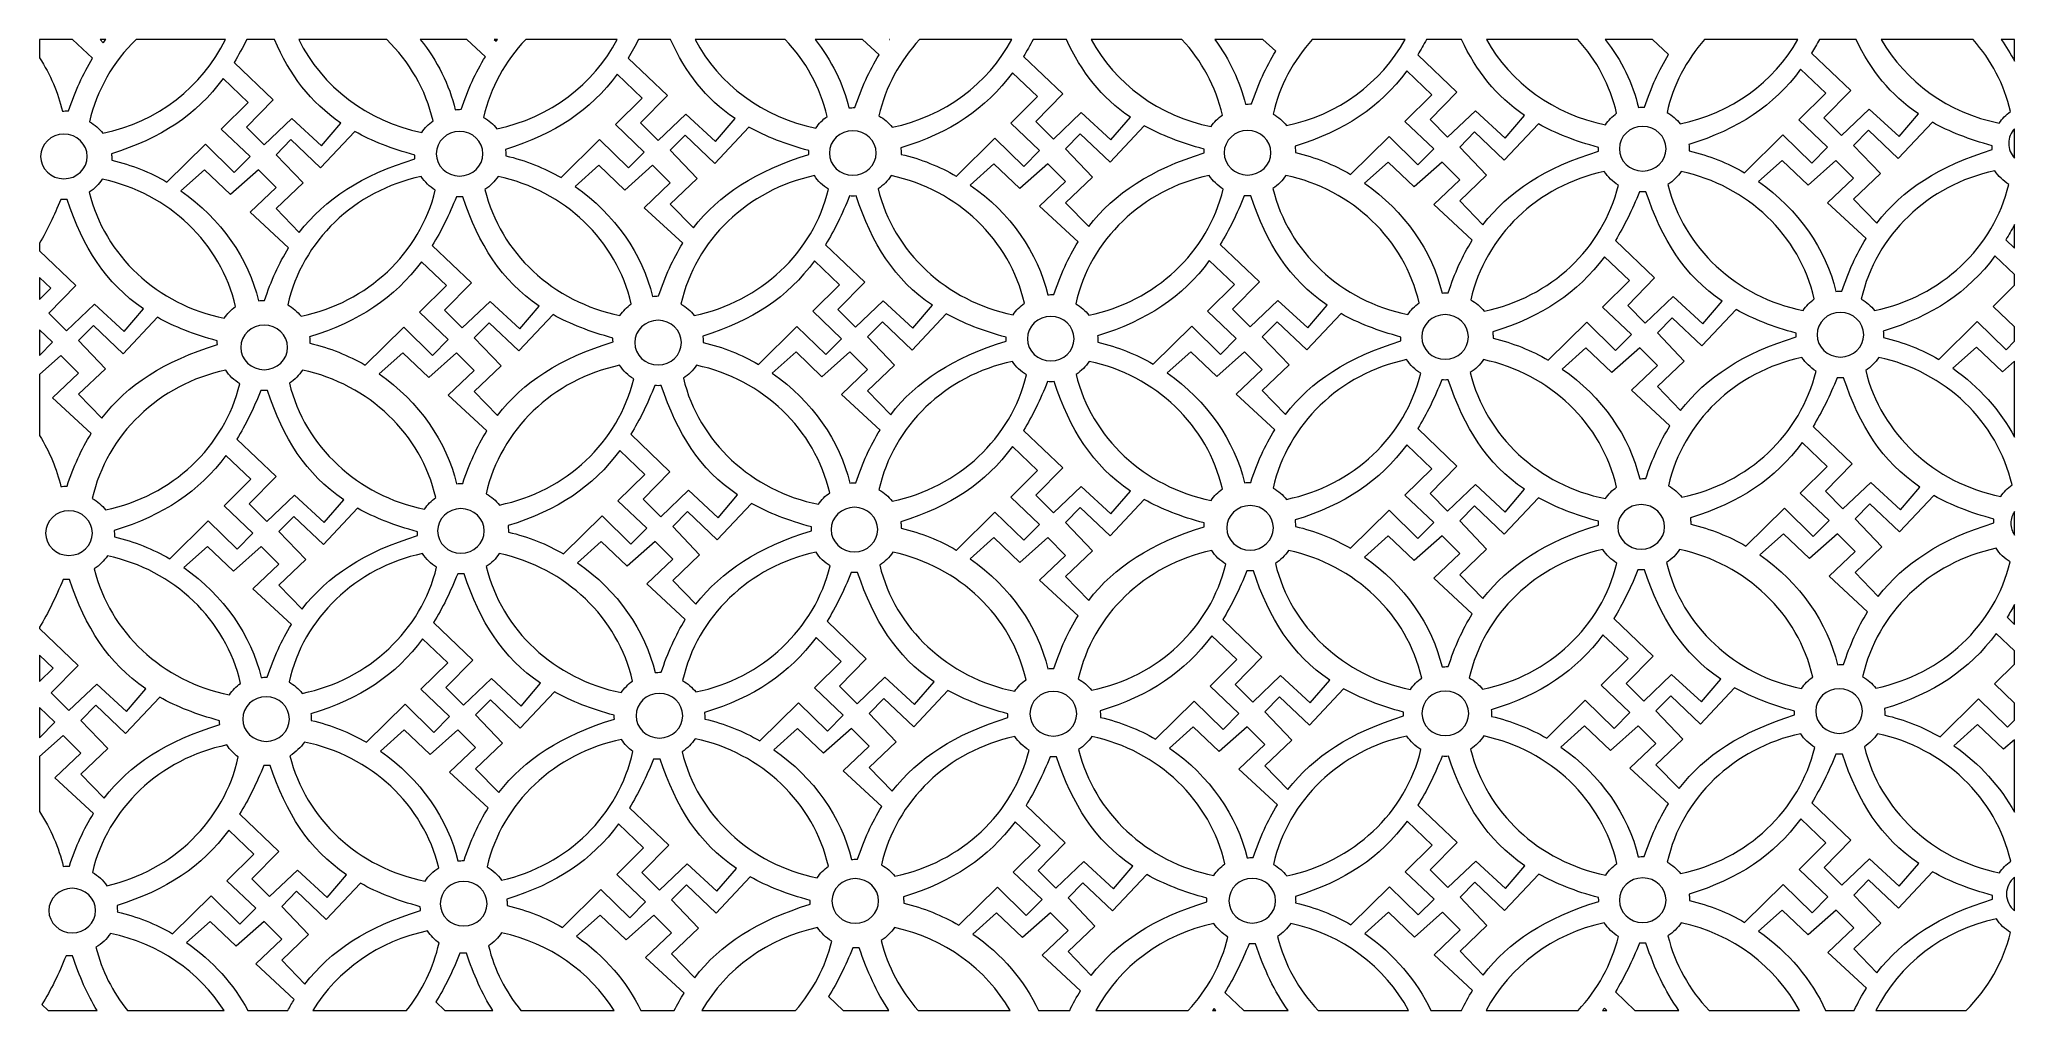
# Model space of a CAD drawing. Header units: millimetres. Extents: x -1200 to 1200, y -590 to 590.
import ezdxf

# ---------------------------------------------------------------- set-up
doc = ezdxf.new("R2010")
doc.units = ezdxf.units.MM
doc.header["$MEASUREMENT"] = 0
doc.layers.add('Layer 1', color=7, linetype='Continuous')

msp = doc.modelspace()

# ---------------------------------------------------------------- linework, layer by layer
at = {"layer": 'Layer 1', "color": 250, "lineweight": 20}
for points, knots in [([(-1135.4598, 567.2226), (-1147.3364, 548.1925), (-1156.9052, 526.9326), (-1164.7406, 503.2198), (-1164.7406, 503.2198), (-1165.2282, 503.223), (-1165.2282, 503.223), (-1167.5895, 503.223), (-1169.9241, 503.0861), (-1172.2086, 502.8089), (-1177.4322, 525.1997), (-1186.9241, 547.2592), (-1200.0499, 567.7865), (-1200.0499, 567.7865), (-1200.0499, 589.9734), (-1200.0499, 589.9734), (-1200.0499, 589.9734), (-1160.0547, 589.9734), (-1160.0547, 589.9734), (-1160.0547, 589.9734), (-1135.4598, 567.2226), (-1135.4598, 567.2226)], [0, 0, 0, 0, 0.142857143, 0.142857143, 0.142857143, 0.285714286, 0.285714286, 0.285714286, 0.428571429, 0.428571429, 0.428571429, 0.571428571, 0.571428571, 0.571428571, 0.714285714, 0.714285714, 0.714285714, 0.857142857, 0.857142857, 0.857142857, 1, 1, 1, 1]), ([(-1139.2305, 489.9364), (-1130.6137, 528.4393), (-1110.581, 562.9031), (-1082.6795, 589.9734), (-1082.6795, 589.9734), (-974.1165, 589.9734), (-974.1165, 589.9734), (-1001.8977, 532.6314), (-1056.7988, 489.6943), (-1123.1323, 476.1464), (-1127.4774, 481.6987), (-1132.9516, 486.3941), (-1139.2305, 489.9364)], [0, 0, 0, 0, 0.25, 0.25, 0.25, 0.5, 0.5, 0.5, 0.75, 0.75, 0.75, 1, 1, 1, 1]), ([(-1119.2881, 589.9734), (-1120.3802, 588.6259), (-1121.4456, 587.2625), (-1122.5044, 585.8896), (-1122.5044, 585.8896), (-1126.4822, 589.9734), (-1126.4822, 589.9734), (-1126.4822, 589.9734), (-1119.2881, 589.9734), (-1119.2881, 589.9734)], [0, 0, 0, 0, 0.333333333, 0.333333333, 0.333333333, 0.666666667, 0.666666667, 0.666666667, 1, 1, 1, 1]), ([(-963.6192, 562.0908), (-958.2253, 570.8382), (-953.1186, 580.1207), (-948.2524, 589.9734), (-948.2524, 589.9734), (-914.5463, 589.9734), (-914.5463, 589.9734), (-896.0867, 547.2146), (-871.2046, 513.716), (-833.6976, 488.4328), (-833.6976, 488.4328), (-857.2805, 460.7446), (-857.2805, 460.7446), (-857.2805, 460.7446), (-893.3747, 494.0329), (-893.3747, 494.0329), (-893.3747, 494.0329), (-927.2178, 461.818), (-927.2178, 461.818), (-927.2178, 461.818), (-948.6498, 483.2946), (-948.6498, 483.2946), (-948.6498, 483.2946), (-915.9357, 516.5861), (-915.9357, 516.5861), (-915.9357, 516.5861), (-963.6059, 562.0972), (-963.6059, 562.0972), (-963.6059, 562.0972), (-963.6192, 562.0908), (-963.6192, 562.0908)], [0, 0, 0, 0, 0.1, 0.1, 0.1, 0.2, 0.2, 0.2, 0.3, 0.3, 0.3, 0.4, 0.4, 0.4, 0.5, 0.5, 0.5, 0.6, 0.6, 0.6, 0.7, 0.7, 0.7, 0.8, 0.8, 0.8, 0.9, 0.9, 0.9, 1, 1, 1, 1]), ([(-778.1286, 589.9734), (-750.501, 563.1548), (-730.5852, 529.0796), (-721.838, 491.0194), (-727.2454, 487.2001), (-731.8945, 482.4505), (-735.5183, 477.0224), (-801.9019, 490.2453), (-856.9499, 532.8799), (-885.0417, 589.9734), (-885.0417, 589.9734), (-778.1286, 589.9734), (-778.1286, 589.9734)], [0, 0, 0, 0, 0.25, 0.25, 0.25, 0.5, 0.5, 0.5, 0.75, 0.75, 0.75, 1, 1, 1, 1]), ([(-658.1698, 569.1085), (-670.0464, 550.0783), (-679.6152, 528.8184), (-687.4506, 505.1056), (-687.4506, 505.1056), (-687.9382, 505.1089), (-687.9382, 505.1089), (-690.2995, 505.1089), (-692.6341, 504.9719), (-694.9186, 504.6947), (-701.9123, 534.6797), (-716.5811, 564.0499), (-737.3419, 589.9734), (-737.3419, 589.9734), (-680.7274, 589.9734), (-680.7274, 589.9734), (-680.7274, 589.9734), (-658.1698, 569.1085), (-658.1698, 569.1085)], [0, 0, 0, 0, 0.166666667, 0.166666667, 0.166666667, 0.333333333, 0.333333333, 0.333333333, 0.5, 0.5, 0.5, 0.666666667, 0.666666667, 0.666666667, 0.833333333, 0.833333333, 0.833333333, 1, 1, 1, 1]), ([(-660.3374, 495.3262), (-652.2815, 531.3191), (-634.2529, 563.7791), (-609.1436, 589.9734), (-609.1436, 589.9734), (-497.932, 589.9734), (-497.932, 589.9734), (-526.478, 535.3328), (-579.9997, 494.654), (-644.2392, 481.5363), (-648.5843, 487.0885), (-654.0584, 491.784), (-660.3374, 495.3262)], [0, 0, 0, 0, 0.25, 0.25, 0.25, 0.5, 0.5, 0.5, 0.75, 0.75, 0.75, 1, 1, 1, 1]), ([(-643.5077, 589.9734), (-643.5077, 589.9734), (-645.2144, 587.7754), (-645.2144, 587.7754), (-645.2144, 587.7754), (-647.3553, 589.9734), (-647.3553, 589.9734), (-647.3553, 589.9734), (-643.5077, 589.9734), (-643.5077, 589.9734)], [0, 0, 0, 0, 0.333333333, 0.333333333, 0.333333333, 0.666666667, 0.666666667, 0.666666667, 1, 1, 1, 1]), ([(-484.7261, 567.4807), (-480.3241, 574.6193), (-476.1225, 582.1053), (-472.0813, 589.9734), (-472.0813, 589.9734), (-433.2718, 589.9734), (-433.2718, 589.9734), (-415.066, 549.7789), (-390.7216, 518.0355), (-354.8044, 493.8227), (-354.8044, 493.8227), (-378.3874, 466.1344), (-378.3874, 466.1344), (-378.3874, 466.1344), (-414.4816, 499.4227), (-414.4816, 499.4227), (-414.4816, 499.4227), (-448.3247, 467.2079), (-448.3247, 467.2079), (-448.3247, 467.2079), (-469.7567, 488.6845), (-469.7567, 488.6845), (-469.7567, 488.6845), (-437.0425, 521.976), (-437.0425, 521.976), (-437.0425, 521.976), (-484.7127, 567.487), (-484.7127, 567.487), (-484.7127, 567.487), (-484.7261, 567.4807), (-484.7261, 567.4807)], [0, 0, 0, 0, 0.1, 0.1, 0.1, 0.2, 0.2, 0.2, 0.3, 0.3, 0.3, 0.4, 0.4, 0.4, 0.5, 0.5, 0.5, 0.6, 0.6, 0.6, 0.7, 0.7, 0.7, 0.8, 0.8, 0.8, 0.9, 0.9, 0.9, 1, 1, 1, 1]), ([(-293.8815, 589.9734), (-269.0395, 564.0435), (-251.1143, 531.9625), (-242.9449, 496.4092), (-248.3523, 492.5899), (-253.0013, 487.8403), (-256.6251, 482.4123), (-320.9013, 495.2147), (-374.5565, 535.5939), (-403.3999, 589.9734), (-403.3999, 589.9734), (-293.8815, 589.9734), (-293.8815, 589.9734)], [0, 0, 0, 0, 0.25, 0.25, 0.25, 0.5, 0.5, 0.5, 0.75, 0.75, 0.75, 1, 1, 1, 1]), ([(-179.8077, 571.2141), (-191.6844, 552.184), (-201.2532, 530.924), (-209.0885, 507.2113), (-209.0885, 507.2113), (-209.5761, 507.2144), (-209.5761, 507.2144), (-211.9374, 507.2144), (-214.272, 507.0774), (-216.5565, 506.8003), (-223.3632, 535.9762), (-237.4341, 564.5691), (-257.3131, 589.9734), (-257.3131, 589.9734), (-200.0875, 589.9734), (-200.0875, 589.9734), (-200.0875, 589.9734), (-179.8077, 571.2141), (-179.8077, 571.2141)], [0, 0, 0, 0, 0.166666667, 0.166666667, 0.166666667, 0.333333333, 0.333333333, 0.333333333, 0.5, 0.5, 0.5, 0.666666667, 0.666666667, 0.666666667, 0.833333333, 0.833333333, 0.833333333, 1, 1, 1, 1]), ([(-179.9947, 497.1037), (-172.1193, 532.2842), (-154.7252, 564.0945), (-130.4943, 589.9734), (-130.4943, 589.9734), (-18.5346, 589.9734), (-18.5346, 589.9734), (-47.3043, 536.231), (-100.3551, 496.2914), (-163.8965, 483.3138), (-168.2417, 488.866), (-173.7158, 493.5614), (-179.9947, 497.1037)], [0, 0, 0, 0, 0.25, 0.25, 0.25, 0.5, 0.5, 0.5, 0.75, 0.75, 0.75, 1, 1, 1, 1]), ([(-166.7821, 589.9734), (-166.7821, 589.9734), (-166.8523, 589.881), (-166.8523, 589.881), (-166.8523, 589.881), (-166.9424, 589.9734), (-166.9424, 589.9734), (-166.9424, 589.9734), (-166.7821, 589.9734), (-166.7821, 589.9734)], [0, 0, 0, 0, 0.333333333, 0.333333333, 0.333333333, 0.666666667, 0.666666667, 0.666666667, 1, 1, 1, 1]), ([(-4.3834, 569.2582), (-0.3155, 575.8553), (3.5855, 582.7519), (7.3462, 589.9734), (7.3462, 589.9734), (47.8824, 589.9734), (47.8824, 589.9734), (66.0014, 550.6167), (90.1521, 519.4531), (125.5382, 495.6002), (125.5382, 495.6002), (101.9553, 467.9119), (101.9553, 467.9119), (101.9553, 467.9119), (65.8611, 501.2002), (65.8611, 501.2002), (65.8611, 501.2002), (32.018, 468.9854), (32.018, 468.9854), (32.018, 468.9854), (10.586, 490.4619), (10.586, 490.4619), (10.586, 490.4619), (43.3001, 523.7535), (43.3001, 523.7535), (43.3001, 523.7535), (-4.3701, 569.2645), (-4.3701, 569.2645), (-4.3701, 569.2645), (-4.3834, 569.2582), (-4.3834, 569.2582)], [0, 0, 0, 0, 0.1, 0.1, 0.1, 0.2, 0.2, 0.2, 0.3, 0.3, 0.3, 0.4, 0.4, 0.4, 0.5, 0.5, 0.5, 0.6, 0.6, 0.6, 0.7, 0.7, 0.7, 0.8, 0.8, 0.8, 0.9, 0.9, 0.9, 1, 1, 1, 1]), ([(188.1511, 589.9734), (212.1181, 564.3621), (229.412, 532.9309), (237.3977, 498.1867), (231.9904, 494.3674), (227.3413, 489.6178), (223.7175, 484.1897), (160.1428, 496.852), (106.955, 536.4923), (77.8913, 589.9734), (77.8913, 589.9734), (188.1511, 589.9734), (188.1511, 589.9734)], [0, 0, 0, 0, 0.25, 0.25, 0.25, 0.5, 0.5, 0.5, 0.75, 0.75, 0.75, 1, 1, 1, 1]), ([(302.1281, 575.6674), (290.2514, 556.6373), (280.6826, 535.3773), (272.8473, 511.6646), (272.8473, 511.6646), (272.3597, 511.6677), (272.3597, 511.6677), (269.9983, 511.6677), (267.6638, 511.5308), (265.3793, 511.2536), (258.9701, 538.7381), (246.1081, 565.7064), (228.026, 589.9734), (228.026, 589.9734), (286.6611, 589.9734), (286.6611, 589.9734), (286.6611, 589.9734), (302.1281, 575.6674), (302.1281, 575.6674)], [0, 0, 0, 0, 0.166666667, 0.166666667, 0.166666667, 0.333333333, 0.333333333, 0.333333333, 0.5, 0.5, 0.5, 0.666666667, 0.666666667, 0.666666667, 0.833333333, 0.833333333, 0.833333333, 1, 1, 1, 1]), ([(299.1122, 499.2412), (306.7705, 533.4597), (323.4433, 564.4863), (346.6455, 589.9734), (346.6455, 589.9734), (459.41, 589.9734), (459.41, 589.9734), (430.3865, 537.3109), (377.9068, 498.2537), (315.2104, 485.4512), (310.8652, 491.0035), (305.3911, 495.6989), (299.1122, 499.2412)], [0, 0, 0, 0, 0.25, 0.25, 0.25, 0.5, 0.5, 0.5, 0.75, 0.75, 0.75, 1, 1, 1, 1]), ([(474.7234, 571.3957), (478.3906, 577.3397), (481.9142, 583.526), (485.3276, 589.9734), (485.3276, 589.9734), (527.988, 589.9734), (527.988, 589.9734), (545.9933, 551.6265), (569.9036, 521.1573), (604.6451, 497.7376), (604.6451, 497.7376), (581.0622, 470.0494), (581.0622, 470.0494), (581.0622, 470.0494), (544.968, 503.3377), (544.968, 503.3377), (544.968, 503.3377), (511.1249, 471.1229), (511.1249, 471.1229), (511.1249, 471.1229), (489.6929, 492.5994), (489.6929, 492.5994), (489.6929, 492.5994), (522.407, 525.891), (522.407, 525.891), (522.407, 525.891), (474.7368, 571.402), (474.7368, 571.402), (474.7368, 571.402), (474.7234, 571.3957), (474.7234, 571.3957)], [0, 0, 0, 0, 0.1, 0.1, 0.1, 0.2, 0.2, 0.2, 0.3, 0.3, 0.3, 0.4, 0.4, 0.4, 0.5, 0.5, 0.5, 0.6, 0.6, 0.6, 0.7, 0.7, 0.7, 0.8, 0.8, 0.8, 0.9, 0.9, 0.9, 1, 1, 1, 1]), ([(669.2351, 589.9734), (692.1802, 564.7571), (708.7394, 534.1064), (716.5046, 500.3242), (711.0973, 496.5048), (706.4482, 491.7553), (702.8244, 486.3272), (640.1014, 498.8207), (587.4881, 537.5785), (558.1806, 589.9734), (558.1806, 589.9734), (669.2351, 589.9734), (669.2351, 589.9734)], [0, 0, 0, 0, 0.25, 0.25, 0.25, 0.5, 0.5, 0.5, 0.75, 0.75, 0.75, 1, 1, 1, 1]), ([(779.6786, 571.8607), (767.8019, 552.8306), (758.2331, 531.5706), (750.3978, 507.8579), (750.3978, 507.8579), (749.9102, 507.8611), (749.9102, 507.8611), (747.5489, 507.8611), (745.2143, 507.7241), (742.9298, 507.447), (736.1833, 536.3776), (722.2927, 564.7316), (702.6775, 589.9734), (702.6775, 589.9734), (760.0969, 589.9734), (760.0969, 589.9734), (760.0969, 589.9734), (779.6786, 571.8607), (779.6786, 571.8607)], [0, 0, 0, 0, 0.166666667, 0.166666667, 0.166666667, 0.333333333, 0.333333333, 0.333333333, 0.5, 0.5, 0.5, 0.666666667, 0.666666667, 0.666666667, 0.833333333, 0.833333333, 0.833333333, 1, 1, 1, 1]), ([(777.6747, 501.264), (785.1326, 534.5841), (801.134, 564.8749), (823.391, 589.9734), (823.391, 589.9734), (936.8504, 589.9734), (936.8504, 589.9734), (907.6063, 538.3335), (855.6643, 500.114), (793.7729, 487.474), (789.4277, 493.0263), (783.9536, 497.7217), (777.6747, 501.264)], [0, 0, 0, 0, 0.25, 0.25, 0.25, 0.5, 0.5, 0.5, 0.75, 0.75, 0.75, 1, 1, 1, 1]), ([(953.2859, 573.4184), (956.5657, 578.7382), (959.7319, 584.2523), (962.8113, 589.9734), (962.8113, 589.9734), (1007.5057, 589.9734), (1007.5057, 589.9734), (1025.3975, 552.5758), (1049.0773, 522.766), (1083.2076, 499.7604), (1083.2076, 499.7604), (1059.6247, 472.0721), (1059.6247, 472.0721), (1059.6247, 472.0721), (1023.5305, 505.3605), (1023.5305, 505.3605), (1023.5305, 505.3605), (989.6874, 473.1457), (989.6874, 473.1457), (989.6874, 473.1457), (968.2554, 494.6222), (968.2554, 494.6222), (968.2554, 494.6222), (1000.9695, 527.9138), (1000.9695, 527.9138), (1000.9695, 527.9138), (953.2993, 573.4248), (953.2993, 573.4248), (953.2993, 573.4248), (953.2859, 573.4184), (953.2859, 573.4184)], [0, 0, 0, 0, 0.1, 0.1, 0.1, 0.2, 0.2, 0.2, 0.3, 0.3, 0.3, 0.4, 0.4, 0.4, 0.5, 0.5, 0.5, 0.6, 0.6, 0.6, 0.7, 0.7, 0.7, 0.8, 0.8, 0.8, 0.9, 0.9, 0.9, 1, 1, 1, 1]), ([(1149.6046, 589.9734), (1171.6044, 565.1489), (1187.509, 535.2308), (1195.0671, 502.347), (1189.6598, 498.5276), (1185.0107, 493.778), (1181.3869, 488.35), (1119.4721, 500.681), (1067.4099, 538.6042), (1037.8886, 589.9734), (1037.8886, 589.9734), (1149.6046, 589.9734), (1149.6046, 589.9734)], [0, 0, 0, 0, 0.25, 0.25, 0.25, 0.5, 0.5, 0.5, 0.75, 0.75, 0.75, 1, 1, 1, 1]), ([(1199.95, 563.5275), (1195.2374, 572.5902), (1189.8268, 581.4363), (1183.7883, 589.9734), (1183.7883, 589.9734), (1199.95, 589.9734), (1199.95, 589.9734), (1199.95, 589.9734), (1199.95, 563.5275), (1199.95, 563.5275)], [0, 0, 0, 0, 0.333333333, 0.333333333, 0.333333333, 0.666666667, 0.666666667, 0.666666667, 1, 1, 1, 1]), ([(804.2635, 462.4265), (864.3514, 480.966), (907.1554, 509.3933), (939.9965, 553.7417), (939.9965, 553.7417), (970.5131, 524.69), (970.5131, 524.69), (970.5131, 524.69), (937.7989, 492.4752), (937.7989, 492.4752), (937.7989, 492.4752), (972.7676, 459.1868), (972.7676, 459.1868), (972.7676, 459.1868), (953.5932, 439.8573), (953.5932, 439.8573), (953.5932, 439.8573), (918.6246, 474.2192), (918.6246, 474.2192), (918.6246, 474.2192), (871.7526, 428.036), (871.7526, 428.036), (871.7526, 428.036), (871.7459, 428.0328), (871.7459, 428.0328), (851.3425, 439.8446), (828.825, 448.9742), (804.6275, 454.5807), (804.6443, 455.119), (804.6576, 455.6573), (804.6576, 456.2021), (804.6576, 458.3077), (804.5173, 460.3846), (804.2635, 462.4265)], [0, 0, 0, 0, 0.090909091, 0.090909091, 0.090909091, 0.181818182, 0.181818182, 0.181818182, 0.272727273, 0.272727273, 0.272727273, 0.363636364, 0.363636364, 0.363636364, 0.454545455, 0.454545455, 0.454545455, 0.545454545, 0.545454545, 0.545454545, 0.636363636, 0.636363636, 0.636363636, 0.727272727, 0.727272727, 0.727272727, 0.818181818, 0.818181818, 0.818181818, 0.909090909, 0.909090909, 0.909090909, 1, 1, 1, 1]), ([(-1112.6417, 451.0989), (-1052.5538, 469.6384), (-1009.7497, 498.0657), (-976.9087, 542.414), (-976.9087, 542.414), (-946.392, 513.3625), (-946.392, 513.3625), (-946.392, 513.3625), (-979.1063, 481.1476), (-979.1063, 481.1476), (-979.1063, 481.1476), (-944.1376, 447.8593), (-944.1376, 447.8593), (-944.1376, 447.8593), (-963.312, 428.5297), (-963.312, 428.5297), (-963.312, 428.5297), (-998.2806, 462.8916), (-998.2806, 462.8916), (-998.2806, 462.8916), (-1045.1526, 416.7084), (-1045.1526, 416.7084), (-1045.1526, 416.7084), (-1045.1593, 416.7052), (-1045.1593, 416.7052), (-1065.5626, 428.517), (-1088.0801, 437.6466), (-1112.2777, 443.253), (-1112.2609, 443.7914), (-1112.2476, 444.3297), (-1112.2476, 444.8745), (-1112.2476, 446.98), (-1112.3879, 449.057), (-1112.6417, 451.0989)], [0, 0, 0, 0, 0.090909091, 0.090909091, 0.090909091, 0.181818182, 0.181818182, 0.181818182, 0.272727273, 0.272727273, 0.272727273, 0.363636364, 0.363636364, 0.363636364, 0.454545455, 0.454545455, 0.454545455, 0.545454545, 0.545454545, 0.545454545, 0.636363636, 0.636363636, 0.636363636, 0.727272727, 0.727272727, 0.727272727, 0.818181818, 0.818181818, 0.818181818, 0.909090909, 0.909090909, 0.909090909, 1, 1, 1, 1]), ([(-633.7485, 456.4887), (-573.6607, 475.0283), (-530.8566, 503.4555), (-498.0155, 547.8039), (-498.0155, 547.8039), (-467.4989, 518.7523), (-467.4989, 518.7523), (-467.4989, 518.7523), (-500.2132, 486.5374), (-500.2132, 486.5374), (-500.2132, 486.5374), (-465.2445, 453.2491), (-465.2445, 453.2491), (-465.2445, 453.2491), (-484.4188, 433.9195), (-484.4188, 433.9195), (-484.4188, 433.9195), (-519.3875, 468.2814), (-519.3875, 468.2814), (-519.3875, 468.2814), (-566.2595, 422.0983), (-566.2595, 422.0983), (-566.2595, 422.0983), (-566.2661, 422.095), (-566.2661, 422.095), (-586.6694, 433.9068), (-609.187, 443.0364), (-633.3845, 448.6429), (-633.3678, 449.1812), (-633.3545, 449.7196), (-633.3545, 450.2643), (-633.3545, 452.3699), (-633.4947, 454.4468), (-633.7485, 456.4887)], [0, 0, 0, 0, 0.090909091, 0.090909091, 0.090909091, 0.181818182, 0.181818182, 0.181818182, 0.272727273, 0.272727273, 0.272727273, 0.363636364, 0.363636364, 0.363636364, 0.454545455, 0.454545455, 0.454545455, 0.545454545, 0.545454545, 0.545454545, 0.636363636, 0.636363636, 0.636363636, 0.727272727, 0.727272727, 0.727272727, 0.818181818, 0.818181818, 0.818181818, 0.909090909, 0.909090909, 0.909090909, 1, 1, 1, 1]), ([(-153.4059, 458.2662), (-93.318, 476.8058), (-50.5139, 505.2331), (-17.6728, 549.5815), (-17.6728, 549.5815), (12.8437, 520.5298), (12.8437, 520.5298), (12.8437, 520.5298), (-19.8705, 488.3149), (-19.8705, 488.3149), (-19.8705, 488.3149), (15.0982, 455.0266), (15.0982, 455.0266), (15.0982, 455.0266), (-4.0761, 435.6971), (-4.0761, 435.6971), (-4.0761, 435.6971), (-39.0448, 470.0589), (-39.0448, 470.0589), (-39.0448, 470.0589), (-85.9168, 423.8758), (-85.9168, 423.8758), (-85.9168, 423.8758), (-85.9235, 423.8725), (-85.9235, 423.8725), (-106.3269, 435.6843), (-128.8444, 444.8139), (-153.0419, 450.4204), (-153.0251, 450.9588), (-153.0118, 451.4971), (-153.0118, 452.0418), (-153.0118, 454.1474), (-153.1521, 456.2243), (-153.4059, 458.2662)], [0, 0, 0, 0, 0.090909091, 0.090909091, 0.090909091, 0.181818182, 0.181818182, 0.181818182, 0.272727273, 0.272727273, 0.272727273, 0.363636364, 0.363636364, 0.363636364, 0.454545455, 0.454545455, 0.454545455, 0.545454545, 0.545454545, 0.545454545, 0.636363636, 0.636363636, 0.636363636, 0.727272727, 0.727272727, 0.727272727, 0.818181818, 0.818181818, 0.818181818, 0.909090909, 0.909090909, 0.909090909, 1, 1, 1, 1]), ([(325.701, 460.4037), (385.7889, 478.9432), (428.593, 507.3705), (461.4341, 551.7189), (461.4341, 551.7189), (491.9506, 522.6672), (491.9506, 522.6672), (491.9506, 522.6672), (459.2364, 490.4524), (459.2364, 490.4524), (459.2364, 490.4524), (494.2051, 457.1641), (494.2051, 457.1641), (494.2051, 457.1641), (475.0308, 437.8345), (475.0308, 437.8345), (475.0308, 437.8345), (440.0621, 472.1964), (440.0621, 472.1964), (440.0621, 472.1964), (393.1901, 426.0132), (393.1901, 426.0132), (393.1901, 426.0132), (393.1834, 426.01), (393.1834, 426.01), (372.78, 437.8218), (350.2625, 446.9514), (326.065, 452.5579), (326.0818, 453.0962), (326.0951, 453.6345), (326.0951, 454.1793), (326.0951, 456.2849), (325.9548, 458.3618), (325.701, 460.4037)], [0, 0, 0, 0, 0.090909091, 0.090909091, 0.090909091, 0.181818182, 0.181818182, 0.181818182, 0.272727273, 0.272727273, 0.272727273, 0.363636364, 0.363636364, 0.363636364, 0.454545455, 0.454545455, 0.454545455, 0.545454545, 0.545454545, 0.545454545, 0.636363636, 0.636363636, 0.636363636, 0.727272727, 0.727272727, 0.727272727, 0.818181818, 0.818181818, 0.818181818, 0.909090909, 0.909090909, 0.909090909, 1, 1, 1, 1]), ([(-337.9046, 483.4666), (-317.2941, 471.9989), (-293.3038, 462.5476), (-265.1752, 454.9756), (-265.1752, 454.9756), (-265.182, 454.3226), (-265.182, 454.3226), (-265.182, 452.9879), (-265.1352, 451.6659), (-265.0316, 450.3567), (-329.802, 430.3072), (-374.276, 401.3766), (-405.4472, 360.9337), (-405.4472, 360.9337), (-433.6592, 389.893), (-433.6592, 389.893), (-433.6592, 389.893), (-400.9483, 421.0343), (-400.9483, 421.0343), (-400.9483, 421.0343), (-433.6592, 455.3961), (-433.6592, 455.3961), (-433.6592, 455.3961), (-415.6104, 473.6521), (-415.6104, 473.6521), (-415.6104, 473.6521), (-379.5163, 439.2903), (-379.5163, 439.2903), (-379.5163, 439.2903), (-337.9046, 483.4666), (-337.9046, 483.4666)], [0, 0, 0, 0, 0.1, 0.1, 0.1, 0.2, 0.2, 0.2, 0.3, 0.3, 0.3, 0.4, 0.4, 0.4, 0.5, 0.5, 0.5, 0.6, 0.6, 0.6, 0.7, 0.7, 0.7, 0.8, 0.8, 0.8, 0.9, 0.9, 0.9, 1, 1, 1, 1]), ([(142.438, 485.2441), (163.0484, 473.7764), (187.0389, 464.3251), (215.1674, 456.7531), (215.1674, 456.7531), (215.1607, 456.1001), (215.1607, 456.1001), (215.1607, 454.7654), (215.2075, 453.4434), (215.3111, 452.1342), (150.5406, 432.0847), (106.0666, 403.1541), (74.8955, 362.7112), (74.8955, 362.7112), (46.6835, 391.6705), (46.6835, 391.6705), (46.6835, 391.6705), (79.3943, 422.8118), (79.3943, 422.8118), (79.3943, 422.8118), (46.6835, 457.1736), (46.6835, 457.1736), (46.6835, 457.1736), (64.7322, 475.4296), (64.7322, 475.4296), (64.7322, 475.4296), (100.8263, 441.0678), (100.8263, 441.0678), (100.8263, 441.0678), (142.438, 485.2441), (142.438, 485.2441)], [0, 0, 0, 0, 0.1, 0.1, 0.1, 0.2, 0.2, 0.2, 0.3, 0.3, 0.3, 0.4, 0.4, 0.4, 0.5, 0.5, 0.5, 0.6, 0.6, 0.6, 0.7, 0.7, 0.7, 0.8, 0.8, 0.8, 0.9, 0.9, 0.9, 1, 1, 1, 1]), ([(621.5449, 487.3816), (642.1553, 475.9139), (666.1458, 466.4625), (694.2743, 458.8906), (694.2743, 458.8906), (694.2676, 458.2376), (694.2676, 458.2376), (694.2676, 456.9028), (694.3144, 455.5809), (694.418, 454.2716), (629.6475, 434.2222), (585.1735, 405.2916), (554.0024, 364.8487), (554.0024, 364.8487), (525.7904, 393.8079), (525.7904, 393.8079), (525.7904, 393.8079), (558.5012, 424.9492), (558.5012, 424.9492), (558.5012, 424.9492), (525.7904, 459.3111), (525.7904, 459.3111), (525.7904, 459.3111), (543.8391, 477.5671), (543.8391, 477.5671), (543.8391, 477.5671), (579.9332, 443.2053), (579.9332, 443.2053), (579.9332, 443.2053), (621.5449, 487.3816), (621.5449, 487.3816)], [0, 0, 0, 0, 0.1, 0.1, 0.1, 0.2, 0.2, 0.2, 0.3, 0.3, 0.3, 0.4, 0.4, 0.4, 0.5, 0.5, 0.5, 0.6, 0.6, 0.6, 0.7, 0.7, 0.7, 0.8, 0.8, 0.8, 0.9, 0.9, 0.9, 1, 1, 1, 1]), ([(719.7543, 457.1577), (719.7543, 472.1104), (732.4659, 484.2344), (748.1434, 484.2344), (763.8208, 484.2344), (776.5324, 472.1104), (776.5324, 457.1577), (776.5324, 442.205), (763.8208, 430.081), (748.1434, 430.081), (732.4659, 430.081), (719.7543, 442.205), (719.7543, 457.1577)], [0, 0, 0, 0, 0.25, 0.25, 0.25, 0.5, 0.5, 0.5, 0.75, 0.75, 0.75, 1, 1, 1, 1]), ([(1100.1074, 489.4044), (1120.7178, 477.9367), (1144.7083, 468.4853), (1172.8368, 460.9134), (1172.8368, 460.9134), (1172.8301, 460.2604), (1172.8301, 460.2604), (1172.8301, 458.9256), (1172.8769, 457.6037), (1172.9804, 456.2944), (1108.2099, 436.2449), (1063.736, 407.3144), (1032.5649, 366.8715), (1032.5649, 366.8715), (1004.3529, 395.8307), (1004.3529, 395.8307), (1004.3529, 395.8307), (1037.0637, 426.972), (1037.0637, 426.972), (1037.0637, 426.972), (1004.3529, 461.3339), (1004.3529, 461.3339), (1004.3529, 461.3339), (1022.4016, 479.5899), (1022.4016, 479.5899), (1022.4016, 479.5899), (1058.4957, 445.2281), (1058.4957, 445.2281), (1058.4957, 445.2281), (1100.1074, 489.4044), (1100.1074, 489.4044)], [0, 0, 0, 0, 0.1, 0.1, 0.1, 0.2, 0.2, 0.2, 0.3, 0.3, 0.3, 0.4, 0.4, 0.4, 0.5, 0.5, 0.5, 0.6, 0.6, 0.6, 0.7, 0.7, 0.7, 0.8, 0.8, 0.8, 0.9, 0.9, 0.9, 1, 1, 1, 1]), ([(1192.9095, 463.688), (1192.9095, 470.5272), (1195.5648, 476.7707), (1199.95, 481.5363), (1199.95, 481.5363), (1199.95, 445.8397), (1199.95, 445.8397), (1195.5648, 450.6052), (1192.9095, 456.8487), (1192.9095, 463.688)], [0, 0, 0, 0, 0.333333333, 0.333333333, 0.333333333, 0.666666667, 0.666666667, 0.666666667, 1, 1, 1, 1]), ([(-1198.7707, 447.8242), (-1198.7707, 462.7769), (-1186.0591, 474.9009), (-1170.3816, 474.9009), (-1154.7043, 474.9009), (-1141.9926, 462.7769), (-1141.9926, 447.8242), (-1141.9926, 432.8715), (-1154.7043, 420.7476), (-1170.3816, 420.7476), (-1186.0591, 420.7476), (-1198.7707, 432.8715), (-1198.7707, 447.8242)], [0, 0, 0, 0, 0.25, 0.25, 0.25, 0.5, 0.5, 0.5, 0.75, 0.75, 0.75, 1, 1, 1, 1]), ([(-816.7978, 478.0768), (-796.1873, 466.609), (-772.1969, 457.1577), (-744.0684, 449.5858), (-744.0684, 449.5858), (-744.0751, 448.9328), (-744.0751, 448.9328), (-744.0751, 447.598), (-744.0283, 446.2761), (-743.9248, 444.9668), (-808.6952, 424.9174), (-853.1692, 395.9868), (-884.3403, 355.5439), (-884.3403, 355.5439), (-912.5523, 384.5031), (-912.5523, 384.5031), (-912.5523, 384.5031), (-879.8415, 415.6444), (-879.8415, 415.6444), (-879.8415, 415.6444), (-912.5523, 450.0063), (-912.5523, 450.0063), (-912.5523, 450.0063), (-894.5036, 468.2623), (-894.5036, 468.2623), (-894.5036, 468.2623), (-858.4095, 433.9004), (-858.4095, 433.9004), (-858.4095, 433.9004), (-816.7978, 478.0768), (-816.7978, 478.0768)], [0, 0, 0, 0, 0.1, 0.1, 0.1, 0.2, 0.2, 0.2, 0.3, 0.3, 0.3, 0.4, 0.4, 0.4, 0.5, 0.5, 0.5, 0.6, 0.6, 0.6, 0.7, 0.7, 0.7, 0.8, 0.8, 0.8, 0.9, 0.9, 0.9, 1, 1, 1, 1]), ([(-717.9171, 451.1021), (-717.9171, 466.0548), (-705.2055, 478.1787), (-689.528, 478.1787), (-673.8505, 478.1787), (-661.139, 466.0548), (-661.139, 451.1021), (-661.139, 436.1494), (-673.8505, 424.0254), (-689.528, 424.0254), (-705.2055, 424.0254), (-717.9171, 436.1494), (-717.9171, 451.1021)], [0, 0, 0, 0, 0.25, 0.25, 0.25, 0.5, 0.5, 0.5, 0.75, 0.75, 0.75, 1, 1, 1, 1]), ([(-240.1227, 452.0418), (-240.1227, 466.9945), (-227.4111, 479.1184), (-211.7336, 479.1184), (-196.0563, 479.1184), (-183.3446, 466.9945), (-183.3446, 452.0418), (-183.3446, 437.0891), (-196.0563, 424.9652), (-211.7336, 424.9652), (-227.4111, 424.9652), (-240.1227, 437.0891), (-240.1227, 452.0418)], [0, 0, 0, 0, 0.25, 0.25, 0.25, 0.5, 0.5, 0.5, 0.75, 0.75, 0.75, 1, 1, 1, 1]), ([(239.5553, 452.3317), (239.5553, 467.2843), (252.2669, 479.4083), (267.9443, 479.4083), (283.6217, 479.4083), (296.3334, 467.2843), (296.3334, 452.3317), (296.3334, 437.379), (283.6217, 425.255), (267.9443, 425.255), (252.2669, 425.255), (239.5553, 437.379), (239.5553, 452.3317)], [0, 0, 0, 0, 0.25, 0.25, 0.25, 0.5, 0.5, 0.5, 0.75, 0.75, 0.75, 1, 1, 1, 1]), ([(-418.4026, 342.2667), (-430.2792, 323.2366), (-439.848, 301.9767), (-447.6834, 278.2639), (-447.6834, 278.2639), (-448.171, 278.2671), (-448.171, 278.2671), (-450.5323, 278.2671), (-452.8669, 278.1302), (-455.1514, 277.853), (-467.0146, 328.7157), (-500.9212, 377.7849), (-549.2861, 411.3185), (-549.2861, 411.3185), (-520.5163, 437.1401), (-520.5163, 437.1401), (-520.5163, 437.1401), (-488.931, 407.0723), (-488.931, 407.0723), (-488.931, 407.0723), (-455.0913, 437.1401), (-455.0913, 437.1401), (-455.0913, 437.1401), (-433.6592, 415.6635), (-433.6592, 415.6635), (-433.6592, 415.6635), (-465.2445, 385.5957), (-465.2445, 385.5957), (-465.2445, 385.5957), (-418.4026, 342.2667), (-418.4026, 342.2667)], [0, 0, 0, 0, 0.1, 0.1, 0.1, 0.2, 0.2, 0.2, 0.3, 0.3, 0.3, 0.4, 0.4, 0.4, 0.5, 0.5, 0.5, 0.6, 0.6, 0.6, 0.7, 0.7, 0.7, 0.8, 0.8, 0.8, 0.9, 0.9, 0.9, 1, 1, 1, 1]), ([(61.9401, 344.0443), (50.0634, 325.0141), (40.4947, 303.7542), (32.6593, 280.0414), (32.6593, 280.0414), (32.1716, 280.0446), (32.1716, 280.0446), (29.8104, 280.0446), (27.4757, 279.9076), (25.1912, 279.6305), (13.3279, 330.4932), (-20.5786, 379.5624), (-68.9435, 413.096), (-68.9435, 413.096), (-40.1736, 438.9176), (-40.1736, 438.9176), (-40.1736, 438.9176), (-8.5883, 408.8498), (-8.5883, 408.8498), (-8.5883, 408.8498), (25.2514, 438.9176), (25.2514, 438.9176), (25.2514, 438.9176), (46.6835, 417.441), (46.6835, 417.441), (46.6835, 417.441), (15.0982, 387.3732), (15.0982, 387.3732), (15.0982, 387.3732), (61.9401, 344.0443), (61.9401, 344.0443)], [0, 0, 0, 0, 0.1, 0.1, 0.1, 0.2, 0.2, 0.2, 0.3, 0.3, 0.3, 0.4, 0.4, 0.4, 0.5, 0.5, 0.5, 0.6, 0.6, 0.6, 0.7, 0.7, 0.7, 0.8, 0.8, 0.8, 0.9, 0.9, 0.9, 1, 1, 1, 1]), ([(541.047, 346.1817), (529.1703, 327.1516), (519.6016, 305.8917), (511.7662, 282.1789), (511.7662, 282.1789), (511.2785, 282.1821), (511.2785, 282.1821), (508.9173, 282.1821), (506.5826, 282.0451), (504.2981, 281.768), (492.4348, 332.6307), (458.5283, 381.6999), (410.1634, 415.2335), (410.1634, 415.2335), (438.9333, 441.0551), (438.9333, 441.0551), (438.9333, 441.0551), (470.5186, 410.9872), (470.5186, 410.9872), (470.5186, 410.9872), (504.3583, 441.0551), (504.3583, 441.0551), (504.3583, 441.0551), (525.7904, 419.5785), (525.7904, 419.5785), (525.7904, 419.5785), (494.2051, 389.5107), (494.2051, 389.5107), (494.2051, 389.5107), (541.047, 346.1817), (541.047, 346.1817)], [0, 0, 0, 0, 0.1, 0.1, 0.1, 0.2, 0.2, 0.2, 0.3, 0.3, 0.3, 0.4, 0.4, 0.4, 0.5, 0.5, 0.5, 0.6, 0.6, 0.6, 0.7, 0.7, 0.7, 0.8, 0.8, 0.8, 0.9, 0.9, 0.9, 1, 1, 1, 1]), ([(1019.6095, 348.2045), (1007.7328, 329.1744), (998.164, 307.9145), (990.3286, 284.2017), (990.3286, 284.2017), (989.841, 284.2049), (989.841, 284.2049), (987.4798, 284.2049), (985.1451, 284.0679), (982.8606, 283.7908), (970.9973, 334.6534), (937.0908, 383.7227), (888.7259, 417.2563), (888.7259, 417.2563), (917.4957, 443.0779), (917.4957, 443.0779), (917.4957, 443.0779), (949.0811, 413.01), (949.0811, 413.01), (949.0811, 413.01), (982.9208, 443.0779), (982.9208, 443.0779), (982.9208, 443.0779), (1004.3529, 421.6013), (1004.3529, 421.6013), (1004.3529, 421.6013), (972.7676, 391.5335), (972.7676, 391.5335), (972.7676, 391.5335), (1019.6095, 348.2045), (1019.6095, 348.2045)], [0, 0, 0, 0, 0.1, 0.1, 0.1, 0.2, 0.2, 0.2, 0.3, 0.3, 0.3, 0.4, 0.4, 0.4, 0.5, 0.5, 0.5, 0.6, 0.6, 0.6, 0.7, 0.7, 0.7, 0.8, 0.8, 0.8, 0.9, 0.9, 0.9, 1, 1, 1, 1]), ([(-1123.7234, 420.3016), (-1043.0218, 403.1287), (-979.5438, 342.3814), (-961.8291, 265.3022), (-967.2363, 261.4828), (-971.8854, 256.7332), (-975.5092, 251.3051), (-1056.7086, 267.4778), (-1120.9714, 327.6421), (-1139.6514, 404.4729), (-1133.2421, 408.6173), (-1127.8081, 414.0135), (-1123.7234, 420.3016)], [0, 0, 0, 0, 0.25, 0.25, 0.25, 0.5, 0.5, 0.5, 0.75, 0.75, 0.75, 1, 1, 1, 1]), ([(-897.2957, 336.8769), (-909.1724, 317.8468), (-918.7412, 296.5869), (-926.5766, 272.8741), (-926.5766, 272.8741), (-927.0641, 272.8773), (-927.0641, 272.8773), (-929.4254, 272.8773), (-931.76, 272.7403), (-934.0446, 272.4631), (-945.9078, 323.3258), (-979.8144, 372.3951), (-1028.1792, 405.9287), (-1028.1792, 405.9287), (-999.4095, 431.7502), (-999.4095, 431.7502), (-999.4095, 431.7502), (-967.8241, 401.6824), (-967.8241, 401.6824), (-967.8241, 401.6824), (-933.9844, 431.7502), (-933.9844, 431.7502), (-933.9844, 431.7502), (-912.5523, 410.2737), (-912.5523, 410.2737), (-912.5523, 410.2737), (-944.1376, 380.2059), (-944.1376, 380.2059), (-944.1376, 380.2059), (-897.2957, 336.8769), (-897.2957, 336.8769)], [0, 0, 0, 0, 0.1, 0.1, 0.1, 0.2, 0.2, 0.2, 0.3, 0.3, 0.3, 0.4, 0.4, 0.4, 0.5, 0.5, 0.5, 0.6, 0.6, 0.6, 0.7, 0.7, 0.7, 0.8, 0.8, 0.8, 0.9, 0.9, 0.9, 1, 1, 1, 1]), ([(-898.3678, 267.497), (-881.0005, 345.0859), (-817.2887, 406.3173), (-736.1996, 423.5604), (-731.8678, 416.8963), (-726.0096, 411.223), (-719.0893, 406.9959), (-737.5823, 330.3403), (-801.4543, 270.211), (-882.2696, 253.707), (-886.6148, 259.2593), (-892.0889, 263.9547), (-898.3678, 267.497)], [0, 0, 0, 0, 0.25, 0.25, 0.25, 0.5, 0.5, 0.5, 0.75, 0.75, 0.75, 1, 1, 1, 1]), ([(-642.8698, 423.5795), (-562.168, 406.4065), (-498.6902, 345.6593), (-480.9754, 268.5801), (-486.3827, 264.7606), (-491.0318, 260.0111), (-494.6556, 254.583), (-575.8549, 270.7557), (-640.1177, 330.92), (-658.7977, 407.7508), (-652.3885, 411.8951), (-646.9544, 417.2913), (-642.8698, 423.5795)], [0, 0, 0, 0, 0.25, 0.25, 0.25, 0.5, 0.5, 0.5, 0.75, 0.75, 0.75, 1, 1, 1, 1]), ([(-420.5736, 268.4367), (-403.2061, 346.0256), (-339.4945, 407.257), (-258.4053, 424.5001), (-254.0734, 417.836), (-248.2153, 412.1627), (-241.295, 407.9355), (-259.788, 331.28), (-323.66, 271.1508), (-404.4752, 254.6468), (-408.8205, 260.199), (-414.2945, 264.8944), (-420.5736, 268.4367)], [0, 0, 0, 0, 0.25, 0.25, 0.25, 0.5, 0.5, 0.5, 0.75, 0.75, 0.75, 1, 1, 1, 1]), ([(-165.0754, 424.5192), (-84.3738, 407.3462), (-20.8959, 346.599), (-3.1811, 269.5197), (-8.5883, 265.7004), (-13.2375, 260.9508), (-16.8613, 255.5227), (-98.0606, 271.6954), (-162.3234, 331.8597), (-181.0034, 408.6905), (-174.5941, 412.8349), (-169.1602, 418.2311), (-165.0754, 424.5192)], [0, 0, 0, 0, 0.25, 0.25, 0.25, 0.5, 0.5, 0.5, 0.75, 0.75, 0.75, 1, 1, 1, 1]), ([(59.1044, 268.7266), (76.4719, 346.3155), (140.1836, 407.5469), (221.2728, 424.79), (225.6046, 418.1259), (231.4627, 412.4526), (238.3829, 408.2254), (219.89, 331.5699), (156.018, 271.4406), (75.2028, 254.9366), (70.8575, 260.4889), (65.3835, 265.1843), (59.1044, 268.7266)], [0, 0, 0, 0, 0.25, 0.25, 0.25, 0.5, 0.5, 0.5, 0.75, 0.75, 0.75, 1, 1, 1, 1]), ([(314.6026, 424.8091), (395.3042, 407.6361), (458.7822, 346.8889), (476.4969, 269.8097), (471.0897, 265.9903), (466.4406, 261.2407), (462.8168, 255.8126), (381.6174, 271.9854), (317.3546, 332.1496), (298.6746, 408.9804), (305.0839, 413.1247), (310.5179, 418.5209), (314.6026, 424.8091)], [0, 0, 0, 0, 0.25, 0.25, 0.25, 0.5, 0.5, 0.5, 0.75, 0.75, 0.75, 1, 1, 1, 1]), ([(539.3035, 273.5526), (556.671, 351.1415), (620.3826, 412.373), (701.4718, 429.616), (705.8036, 422.952), (711.6617, 417.2786), (718.5821, 413.0515), (700.0891, 336.3959), (636.217, 276.2666), (555.4018, 259.7626), (551.0566, 265.3149), (545.5825, 270.0103), (539.3035, 273.5526)], [0, 0, 0, 0, 0.25, 0.25, 0.25, 0.5, 0.5, 0.5, 0.75, 0.75, 0.75, 1, 1, 1, 1]), ([(794.8016, 429.6351), (875.5033, 412.4622), (938.9812, 351.7149), (956.6959, 274.6357), (951.2887, 270.8163), (946.6396, 266.0667), (943.0158, 260.6386), (861.8164, 276.8113), (797.5537, 336.9756), (778.8737, 413.8064), (785.2829, 417.9507), (790.7169, 423.3469), (794.8016, 429.6351)], [0, 0, 0, 0, 0.25, 0.25, 0.25, 0.5, 0.5, 0.5, 0.75, 0.75, 0.75, 1, 1, 1, 1]), ([(1013.8047, 274.4127), (1031.1721, 352.0016), (1094.8839, 413.233), (1175.973, 430.476), (1180.3048, 423.812), (1186.163, 418.1387), (1193.0832, 413.9115), (1174.5903, 337.256), (1110.7182, 277.1267), (1029.903, 260.6227), (1025.5578, 266.175), (1020.0837, 270.8704), (1013.8047, 274.4127)], [0, 0, 0, 0, 0.25, 0.25, 0.25, 0.5, 0.5, 0.5, 0.75, 0.75, 0.75, 1, 1, 1, 1]), ([(-1200.0499, 342.3082), (-1190.6781, 358.2961), (-1182.1681, 376.0074), (-1174.3161, 395.6237), (-1173.0201, 395.5376), (-1171.7009, 395.493), (-1170.3816, 395.493), (-1169.059, 395.493), (-1167.7532, 395.5345), (-1166.454, 395.6237), (-1146.969, 337.5395), (-1119.9226, 293.8824), (-1073.6886, 262.7156), (-1073.6886, 262.7156), (-1097.2716, 235.0273), (-1097.2716, 235.0273), (-1097.2716, 235.0273), (-1133.3657, 268.3157), (-1133.3657, 268.3157), (-1133.3657, 268.3157), (-1167.2088, 236.1008), (-1167.2088, 236.1008), (-1167.2088, 236.1008), (-1188.6409, 257.5774), (-1188.6409, 257.5774), (-1188.6409, 257.5774), (-1155.9266, 290.8689), (-1155.9266, 290.8689), (-1155.9266, 290.8689), (-1200.0499, 332.9938), (-1200.0499, 332.9938), (-1200.0499, 332.9938), (-1200.0499, 342.3082), (-1200.0499, 342.3082)], [0, 0, 0, 0, 0.090909091, 0.090909091, 0.090909091, 0.181818182, 0.181818182, 0.181818182, 0.272727273, 0.272727273, 0.272727273, 0.363636364, 0.363636364, 0.363636364, 0.454545455, 0.454545455, 0.454545455, 0.545454545, 0.545454545, 0.545454545, 0.636363636, 0.636363636, 0.636363636, 0.727272727, 0.727272727, 0.727272727, 0.818181818, 0.818181818, 0.818181818, 0.909090909, 0.909090909, 0.909090909, 1, 1, 1, 1]), ([(-722.7565, 339.6514), (-711.9553, 357.1653), (-702.2997, 376.8229), (-693.4624, 398.9015), (-692.1665, 398.8155), (-690.8473, 398.7709), (-689.528, 398.7709), (-688.2054, 398.7709), (-686.8995, 398.8123), (-685.6003, 398.9015), (-666.1154, 340.8174), (-639.069, 297.1602), (-592.8349, 265.9934), (-592.8349, 265.9934), (-616.4178, 238.3052), (-616.4178, 238.3052), (-616.4178, 238.3052), (-652.512, 271.5936), (-652.512, 271.5936), (-652.512, 271.5936), (-686.3551, 239.3787), (-686.3551, 239.3787), (-686.3551, 239.3787), (-707.7871, 260.8552), (-707.7871, 260.8552), (-707.7871, 260.8552), (-675.073, 294.1468), (-675.073, 294.1468), (-675.073, 294.1468), (-722.7432, 339.6579), (-722.7432, 339.6579), (-722.7432, 339.6579), (-722.7565, 339.6514), (-722.7565, 339.6514)], [0, 0, 0, 0, 0.090909091, 0.090909091, 0.090909091, 0.181818182, 0.181818182, 0.181818182, 0.272727273, 0.272727273, 0.272727273, 0.363636364, 0.363636364, 0.363636364, 0.454545455, 0.454545455, 0.454545455, 0.545454545, 0.545454545, 0.545454545, 0.636363636, 0.636363636, 0.636363636, 0.727272727, 0.727272727, 0.727272727, 0.818181818, 0.818181818, 0.818181818, 0.909090909, 0.909090909, 0.909090909, 1, 1, 1, 1]), ([(-244.9622, 340.5912), (-234.1611, 358.105), (-224.5055, 377.7626), (-215.6681, 399.8413), (-214.3722, 399.7552), (-213.0529, 399.7106), (-211.7336, 399.7106), (-210.411, 399.7106), (-209.1052, 399.752), (-207.806, 399.8413), (-188.321, 341.7571), (-161.2747, 298.1), (-115.0406, 266.9332), (-115.0406, 266.9332), (-138.6236, 239.2449), (-138.6236, 239.2449), (-138.6236, 239.2449), (-174.7177, 272.5332), (-174.7177, 272.5332), (-174.7177, 272.5332), (-208.5608, 240.3184), (-208.5608, 240.3184), (-208.5608, 240.3184), (-229.9929, 261.7949), (-229.9929, 261.7949), (-229.9929, 261.7949), (-197.2786, 295.0865), (-197.2786, 295.0865), (-197.2786, 295.0865), (-244.9489, 340.5975), (-244.9489, 340.5975), (-244.9489, 340.5975), (-244.9622, 340.5912), (-244.9622, 340.5912)], [0, 0, 0, 0, 0.090909091, 0.090909091, 0.090909091, 0.181818182, 0.181818182, 0.181818182, 0.272727273, 0.272727273, 0.272727273, 0.363636364, 0.363636364, 0.363636364, 0.454545455, 0.454545455, 0.454545455, 0.545454545, 0.545454545, 0.545454545, 0.636363636, 0.636363636, 0.636363636, 0.727272727, 0.727272727, 0.727272727, 0.818181818, 0.818181818, 0.818181818, 0.909090909, 0.909090909, 0.909090909, 1, 1, 1, 1]), ([(234.7158, 340.881), (245.517, 358.3949), (255.1726, 378.0525), (264.0099, 400.1311), (265.3058, 400.0451), (266.625, 400.0005), (267.9443, 400.0005), (269.2669, 400.0005), (270.5728, 400.0419), (271.872, 400.1311), (291.3569, 342.0469), (318.4034, 298.3898), (364.6374, 267.223), (364.6374, 267.223), (341.0544, 239.5348), (341.0544, 239.5348), (341.0544, 239.5348), (304.9603, 272.8231), (304.9603, 272.8231), (304.9603, 272.8231), (271.1172, 240.6083), (271.1172, 240.6083), (271.1172, 240.6083), (249.6851, 262.0849), (249.6851, 262.0849), (249.6851, 262.0849), (282.3994, 295.3763), (282.3994, 295.3763), (282.3994, 295.3763), (234.7291, 340.8874), (234.7291, 340.8874), (234.7291, 340.8874), (234.7158, 340.881), (234.7158, 340.881)], [0, 0, 0, 0, 0.090909091, 0.090909091, 0.090909091, 0.181818182, 0.181818182, 0.181818182, 0.272727273, 0.272727273, 0.272727273, 0.363636364, 0.363636364, 0.363636364, 0.454545455, 0.454545455, 0.454545455, 0.545454545, 0.545454545, 0.545454545, 0.636363636, 0.636363636, 0.636363636, 0.727272727, 0.727272727, 0.727272727, 0.818181818, 0.818181818, 0.818181818, 0.909090909, 0.909090909, 0.909090909, 1, 1, 1, 1]), ([(714.9149, 345.707), (725.716, 363.2209), (735.3716, 382.8785), (744.2089, 404.9571), (745.5048, 404.8711), (746.8241, 404.8265), (748.1434, 404.8265), (749.4659, 404.8265), (750.7718, 404.8679), (752.0711, 404.9571), (771.556, 346.873), (798.6024, 303.2158), (844.8365, 272.049), (844.8365, 272.049), (821.2535, 244.3608), (821.2535, 244.3608), (821.2535, 244.3608), (785.1593, 277.6492), (785.1593, 277.6492), (785.1593, 277.6492), (751.3162, 245.4343), (751.3162, 245.4343), (751.3162, 245.4343), (729.8842, 266.9109), (729.8842, 266.9109), (729.8842, 266.9109), (762.5984, 300.2024), (762.5984, 300.2024), (762.5984, 300.2024), (714.9282, 345.7135), (714.9282, 345.7135), (714.9282, 345.7135), (714.9149, 345.707), (714.9149, 345.707)], [0, 0, 0, 0, 0.090909091, 0.090909091, 0.090909091, 0.181818182, 0.181818182, 0.181818182, 0.272727273, 0.272727273, 0.272727273, 0.363636364, 0.363636364, 0.363636364, 0.454545455, 0.454545455, 0.454545455, 0.545454545, 0.545454545, 0.545454545, 0.636363636, 0.636363636, 0.636363636, 0.727272727, 0.727272727, 0.727272727, 0.818181818, 0.818181818, 0.818181818, 0.909090909, 0.909090909, 0.909090909, 1, 1, 1, 1]), ([(1189.416, 346.5672), (1193.0565, 352.4698), (1196.5567, 358.6115), (1199.95, 365.0111), (1199.95, 365.0111), (1199.95, 336.5297), (1199.95, 336.5297), (1199.95, 336.5297), (1189.4293, 346.5735), (1189.4293, 346.5735), (1189.4293, 346.5735), (1189.416, 346.5672), (1189.416, 346.5672)], [0, 0, 0, 0, 0.25, 0.25, 0.25, 0.5, 0.5, 0.5, 0.75, 0.75, 0.75, 1, 1, 1, 1]), ([(-871.779, 228.6595), (-811.6911, 247.1991), (-768.887, 275.6264), (-736.0459, 319.9747), (-736.0459, 319.9747), (-705.5294, 290.923), (-705.5294, 290.923), (-705.5294, 290.923), (-738.2436, 258.7083), (-738.2436, 258.7083), (-738.2436, 258.7083), (-703.2749, 225.4199), (-703.2749, 225.4199), (-703.2749, 225.4199), (-722.4493, 206.0904), (-722.4493, 206.0904), (-722.4493, 206.0904), (-757.4179, 240.4522), (-757.4179, 240.4522), (-757.4179, 240.4522), (-804.2899, 194.269), (-804.2899, 194.269), (-804.2899, 194.269), (-804.2966, 194.2658), (-804.2966, 194.2658), (-824.7, 206.0776), (-847.2175, 215.2072), (-871.415, 220.8137), (-871.3982, 221.352), (-871.3849, 221.8904), (-871.3849, 222.4351), (-871.3849, 224.5407), (-871.5252, 226.6176), (-871.779, 228.6595)], [0, 0, 0, 0, 0.090909091, 0.090909091, 0.090909091, 0.181818182, 0.181818182, 0.181818182, 0.272727273, 0.272727273, 0.272727273, 0.363636364, 0.363636364, 0.363636364, 0.454545455, 0.454545455, 0.454545455, 0.545454545, 0.545454545, 0.545454545, 0.636363636, 0.636363636, 0.636363636, 0.727272727, 0.727272727, 0.727272727, 0.818181818, 0.818181818, 0.818181818, 0.909090909, 0.909090909, 0.909090909, 1, 1, 1, 1]), ([(-393.9847, 229.5992), (-333.8967, 248.1388), (-291.0928, 276.5661), (-258.2517, 320.9144), (-258.2517, 320.9144), (-227.7351, 291.8628), (-227.7351, 291.8628), (-227.7351, 291.8628), (-260.4493, 259.6479), (-260.4493, 259.6479), (-260.4493, 259.6479), (-225.4807, 226.3596), (-225.4807, 226.3596), (-225.4807, 226.3596), (-244.655, 207.0301), (-244.655, 207.0301), (-244.655, 207.0301), (-279.6235, 241.3919), (-279.6235, 241.3919), (-279.6235, 241.3919), (-326.4955, 195.2087), (-326.4955, 195.2087), (-326.4955, 195.2087), (-326.5022, 195.2055), (-326.5022, 195.2055), (-346.9056, 207.0173), (-369.4231, 216.1469), (-393.6206, 221.7534), (-393.604, 222.2918), (-393.5905, 222.8301), (-393.5905, 223.3748), (-393.5905, 225.4804), (-393.7308, 227.5573), (-393.9847, 229.5992)], [0, 0, 0, 0, 0.090909091, 0.090909091, 0.090909091, 0.181818182, 0.181818182, 0.181818182, 0.272727273, 0.272727273, 0.272727273, 0.363636364, 0.363636364, 0.363636364, 0.454545455, 0.454545455, 0.454545455, 0.545454545, 0.545454545, 0.545454545, 0.636363636, 0.636363636, 0.636363636, 0.727272727, 0.727272727, 0.727272727, 0.818181818, 0.818181818, 0.818181818, 0.909090909, 0.909090909, 0.909090909, 1, 1, 1, 1]), ([(85.6933, 229.8891), (145.7813, 248.4286), (188.5852, 276.8559), (221.4264, 321.2043), (221.4264, 321.2043), (251.9429, 292.1527), (251.9429, 292.1527), (251.9429, 292.1527), (219.2288, 259.9378), (219.2288, 259.9378), (219.2288, 259.9378), (254.1973, 226.6495), (254.1973, 226.6495), (254.1973, 226.6495), (235.023, 207.3199), (235.023, 207.3199), (235.023, 207.3199), (200.0544, 241.6818), (200.0544, 241.6818), (200.0544, 241.6818), (153.1825, 195.4986), (153.1825, 195.4986), (153.1825, 195.4986), (153.1758, 195.4954), (153.1758, 195.4954), (132.7724, 207.3072), (110.2548, 216.4368), (86.0574, 222.0432), (86.0741, 222.5816), (86.0875, 223.12), (86.0875, 223.6647), (86.0875, 225.7703), (85.9472, 227.8472), (85.6933, 229.8891)], [0, 0, 0, 0, 0.090909091, 0.090909091, 0.090909091, 0.181818182, 0.181818182, 0.181818182, 0.272727273, 0.272727273, 0.272727273, 0.363636364, 0.363636364, 0.363636364, 0.454545455, 0.454545455, 0.454545455, 0.545454545, 0.545454545, 0.545454545, 0.636363636, 0.636363636, 0.636363636, 0.727272727, 0.727272727, 0.727272727, 0.818181818, 0.818181818, 0.818181818, 0.909090909, 0.909090909, 0.909090909, 1, 1, 1, 1]), ([(565.8924, 234.7152), (625.9803, 253.2547), (668.7843, 281.682), (701.6254, 326.0303), (701.6254, 326.0303), (732.1419, 296.9787), (732.1419, 296.9787), (732.1419, 296.9787), (699.4278, 264.7639), (699.4278, 264.7639), (699.4278, 264.7639), (734.3964, 231.4755), (734.3964, 231.4755), (734.3964, 231.4755), (715.2221, 212.146), (715.2221, 212.146), (715.2221, 212.146), (680.2534, 246.5078), (680.2534, 246.5078), (680.2534, 246.5078), (633.3815, 200.3246), (633.3815, 200.3246), (633.3815, 200.3246), (633.3748, 200.3214), (633.3748, 200.3214), (612.9714, 212.1332), (590.4539, 221.2628), (566.2564, 226.8693), (566.2731, 227.4076), (566.2865, 227.946), (566.2865, 228.4907), (566.2865, 230.5963), (566.1462, 232.6733), (565.8924, 234.7152)], [0, 0, 0, 0, 0.090909091, 0.090909091, 0.090909091, 0.181818182, 0.181818182, 0.181818182, 0.272727273, 0.272727273, 0.272727273, 0.363636364, 0.363636364, 0.363636364, 0.454545455, 0.454545455, 0.454545455, 0.545454545, 0.545454545, 0.545454545, 0.636363636, 0.636363636, 0.636363636, 0.727272727, 0.727272727, 0.727272727, 0.818181818, 0.818181818, 0.818181818, 0.909090909, 0.909090909, 0.909090909, 1, 1, 1, 1]), ([(1040.3935, 235.5752), (1100.4815, 254.1148), (1143.2854, 282.542), (1176.1266, 326.8904), (1176.1266, 326.8904), (1199.95, 304.2097), (1199.95, 304.2097), (1199.95, 304.2097), (1199.95, 291.248), (1199.95, 291.248), (1199.95, 291.248), (1173.929, 265.6239), (1173.929, 265.6239), (1173.929, 265.6239), (1199.95, 240.8536), (1199.95, 240.8536), (1199.95, 240.8536), (1199.95, 223.3143), (1199.95, 223.3143), (1199.95, 223.3143), (1189.7232, 213.006), (1189.7232, 213.006), (1189.7232, 213.006), (1154.7547, 247.3679), (1154.7547, 247.3679), (1154.7547, 247.3679), (1107.8827, 201.1847), (1107.8827, 201.1847), (1107.8827, 201.1847), (1107.876, 201.1815), (1107.876, 201.1815), (1087.4726, 212.9933), (1064.9551, 222.1229), (1040.7576, 227.7294), (1040.7743, 228.2677), (1040.7877, 228.8061), (1040.7877, 229.3508), (1040.7877, 231.4564), (1040.6474, 233.5333), (1040.3935, 235.5752)], [0, 0, 0, 0, 0.076923077, 0.076923077, 0.076923077, 0.153846154, 0.153846154, 0.153846154, 0.230769231, 0.230769231, 0.230769231, 0.307692308, 0.307692308, 0.307692308, 0.384615385, 0.384615385, 0.384615385, 0.461538462, 0.461538462, 0.461538462, 0.538461538, 0.538461538, 0.538461538, 0.615384615, 0.615384615, 0.615384615, 0.692307692, 0.692307692, 0.692307692, 0.769230769, 0.769230769, 0.769230769, 0.846153846, 0.846153846, 0.846153846, 0.923076923, 0.923076923, 0.923076923, 1, 1, 1, 1]), ([(-1200.0499, 300.6547), (-1200.0499, 300.6547), (-1186.3831, 287.6452), (-1186.3831, 287.6452), (-1186.3831, 287.6452), (-1200.0499, 274.1865), (-1200.0499, 274.1865), (-1200.0499, 274.1865), (-1200.0499, 300.6547), (-1200.0499, 300.6547)], [0, 0, 0, 0, 0.333333333, 0.333333333, 0.333333333, 0.666666667, 0.666666667, 0.666666667, 1, 1, 1, 1]), ([(-1056.7887, 252.3596), (-1036.1783, 240.8918), (-1012.1878, 231.4405), (-984.0594, 223.8685), (-984.0594, 223.8685), (-984.066, 223.2155), (-984.066, 223.2155), (-984.066, 221.8808), (-984.0192, 220.5588), (-983.9157, 219.2496), (-1048.6862, 199.2002), (-1093.1601, 170.2695), (-1124.3313, 129.8266), (-1124.3313, 129.8266), (-1152.5434, 158.7858), (-1152.5434, 158.7858), (-1152.5434, 158.7858), (-1119.8325, 189.9272), (-1119.8325, 189.9272), (-1119.8325, 189.9272), (-1152.5434, 224.289), (-1152.5434, 224.289), (-1152.5434, 224.289), (-1134.4946, 242.5451), (-1134.4946, 242.5451), (-1134.4946, 242.5451), (-1098.4004, 208.1832), (-1098.4004, 208.1832), (-1098.4004, 208.1832), (-1056.7887, 252.3596), (-1056.7887, 252.3596)], [0, 0, 0, 0, 0.1, 0.1, 0.1, 0.2, 0.2, 0.2, 0.3, 0.3, 0.3, 0.4, 0.4, 0.4, 0.5, 0.5, 0.5, 0.6, 0.6, 0.6, 0.7, 0.7, 0.7, 0.8, 0.8, 0.8, 0.9, 0.9, 0.9, 1, 1, 1, 1]), ([(-955.4465, 215.7488), (-955.4465, 230.7015), (-942.7349, 242.8254), (-927.0574, 242.8254), (-911.3801, 242.8254), (-898.6684, 230.7015), (-898.6684, 215.7488), (-898.6684, 200.7961), (-911.3801, 188.6721), (-927.0574, 188.6721), (-942.7349, 188.6721), (-955.4465, 200.7961), (-955.4465, 215.7488)], [0, 0, 0, 0, 0.25, 0.25, 0.25, 0.5, 0.5, 0.5, 0.75, 0.75, 0.75, 1, 1, 1, 1]), ([(-575.9351, 255.6374), (-555.3247, 244.1697), (-531.3342, 234.7183), (-503.2057, 227.1464), (-503.2057, 227.1464), (-503.2124, 226.4934), (-503.2124, 226.4934), (-503.2124, 225.1587), (-503.1656, 223.8367), (-503.0621, 222.5275), (-567.8326, 202.478), (-612.3065, 173.5474), (-643.4776, 133.1045), (-643.4776, 133.1045), (-671.6896, 162.0637), (-671.6896, 162.0637), (-671.6896, 162.0637), (-638.9788, 193.2051), (-638.9788, 193.2051), (-638.9788, 193.2051), (-671.6896, 227.5669), (-671.6896, 227.5669), (-671.6896, 227.5669), (-653.6409, 245.8229), (-653.6409, 245.8229), (-653.6409, 245.8229), (-617.5468, 211.4611), (-617.5468, 211.4611), (-617.5468, 211.4611), (-575.9351, 255.6374), (-575.9351, 255.6374)], [0, 0, 0, 0, 0.1, 0.1, 0.1, 0.2, 0.2, 0.2, 0.3, 0.3, 0.3, 0.4, 0.4, 0.4, 0.5, 0.5, 0.5, 0.6, 0.6, 0.6, 0.7, 0.7, 0.7, 0.8, 0.8, 0.8, 0.9, 0.9, 0.9, 1, 1, 1, 1]), ([(-476.7671, 221.626), (-476.7671, 236.5787), (-464.0555, 248.7026), (-448.3781, 248.7026), (-432.7007, 248.7026), (-419.989, 236.5787), (-419.989, 221.626), (-419.989, 206.6733), (-432.7007, 194.5494), (-448.3781, 194.5494), (-464.0555, 194.5494), (-476.7671, 206.6733), (-476.7671, 221.626)], [0, 0, 0, 0, 0.25, 0.25, 0.25, 0.5, 0.5, 0.5, 0.75, 0.75, 0.75, 1, 1, 1, 1]), ([(-98.1408, 256.5771), (-77.5303, 245.1094), (-53.54, 235.6581), (-25.4114, 228.0861), (-25.4114, 228.0861), (-25.418, 227.4331), (-25.418, 227.4331), (-25.418, 226.0984), (-25.3713, 224.7764), (-25.2678, 223.4672), (-90.0382, 203.4177), (-134.5121, 174.4871), (-165.6833, 134.0442), (-165.6833, 134.0442), (-193.8954, 163.0035), (-193.8954, 163.0035), (-193.8954, 163.0035), (-161.1845, 194.1448), (-161.1845, 194.1448), (-161.1845, 194.1448), (-193.8954, 228.5066), (-193.8954, 228.5066), (-193.8954, 228.5066), (-175.8466, 246.7626), (-175.8466, 246.7626), (-175.8466, 246.7626), (-139.7524, 212.4008), (-139.7524, 212.4008), (-139.7524, 212.4008), (-98.1408, 256.5771), (-98.1408, 256.5771)], [0, 0, 0, 0, 0.1, 0.1, 0.1, 0.2, 0.2, 0.2, 0.3, 0.3, 0.3, 0.4, 0.4, 0.4, 0.5, 0.5, 0.5, 0.6, 0.6, 0.6, 0.7, 0.7, 0.7, 0.8, 0.8, 0.8, 0.9, 0.9, 0.9, 1, 1, 1, 1]), ([(0.4561, 226.3724), (0.4561, 241.325), (13.1676, 253.449), (28.8451, 253.449), (44.5226, 253.449), (57.2342, 241.325), (57.2342, 226.3724), (57.2342, 211.4197), (44.5226, 199.2957), (28.8451, 199.2957), (13.1676, 199.2957), (0.4561, 211.4197), (0.4561, 226.3724)], [0, 0, 0, 0, 0.25, 0.25, 0.25, 0.5, 0.5, 0.5, 0.75, 0.75, 0.75, 1, 1, 1, 1]), ([(381.5373, 256.867), (402.1477, 245.3992), (426.1381, 235.9479), (454.2666, 228.376), (454.2666, 228.376), (454.26, 227.723), (454.26, 227.723), (454.26, 226.3883), (454.3068, 225.0663), (454.4103, 223.7571), (389.6398, 203.7076), (345.1659, 174.777), (313.9947, 134.3341), (313.9947, 134.3341), (285.7826, 163.2933), (285.7826, 163.2933), (285.7826, 163.2933), (318.4935, 194.4347), (318.4935, 194.4347), (318.4935, 194.4347), (285.7826, 228.7965), (285.7826, 228.7965), (285.7826, 228.7965), (303.8314, 247.0525), (303.8314, 247.0525), (303.8314, 247.0525), (339.9256, 212.6906), (339.9256, 212.6906), (339.9256, 212.6906), (381.5373, 256.867), (381.5373, 256.867)], [0, 0, 0, 0, 0.1, 0.1, 0.1, 0.2, 0.2, 0.2, 0.3, 0.3, 0.3, 0.4, 0.4, 0.4, 0.5, 0.5, 0.5, 0.6, 0.6, 0.6, 0.7, 0.7, 0.7, 0.8, 0.8, 0.8, 0.9, 0.9, 0.9, 1, 1, 1, 1]), ([(479.563, 228.5066), (479.563, 243.4593), (492.2745, 255.5832), (507.952, 255.5832), (523.6295, 255.5832), (536.3411, 243.4593), (536.3411, 228.5066), (536.3411, 213.5539), (523.6295, 201.43), (507.952, 201.43), (492.2745, 201.43), (479.563, 213.5539), (479.563, 228.5066)], [0, 0, 0, 0, 0.25, 0.25, 0.25, 0.5, 0.5, 0.5, 0.75, 0.75, 0.75, 1, 1, 1, 1]), ([(861.7363, 261.693), (882.3467, 250.2253), (906.3371, 240.7739), (934.4656, 233.202), (934.4656, 233.202), (934.459, 232.549), (934.459, 232.549), (934.459, 231.2143), (934.5058, 229.8923), (934.6093, 228.5831), (869.8388, 208.5337), (825.3649, 179.603), (794.1938, 139.1601), (794.1938, 139.1601), (765.9817, 168.1193), (765.9817, 168.1193), (765.9817, 168.1193), (798.6926, 199.2607), (798.6926, 199.2607), (798.6926, 199.2607), (765.9817, 233.6225), (765.9817, 233.6225), (765.9817, 233.6225), (784.0305, 251.8786), (784.0305, 251.8786), (784.0305, 251.8786), (820.1246, 217.5167), (820.1246, 217.5167), (820.1246, 217.5167), (861.7363, 261.693), (861.7363, 261.693)], [0, 0, 0, 0, 0.1, 0.1, 0.1, 0.2, 0.2, 0.2, 0.3, 0.3, 0.3, 0.4, 0.4, 0.4, 0.5, 0.5, 0.5, 0.6, 0.6, 0.6, 0.7, 0.7, 0.7, 0.8, 0.8, 0.8, 0.9, 0.9, 0.9, 1, 1, 1, 1]), ([(959.9791, 231.1633), (959.9791, 246.116), (972.6907, 258.24), (988.3682, 258.24), (1004.0455, 258.24), (1016.7572, 246.116), (1016.7572, 231.1633), (1016.7572, 216.2106), (1004.0455, 204.0867), (988.3682, 204.0867), (972.6907, 204.0867), (959.9791, 216.2106), (959.9791, 231.1633)], [0, 0, 0, 0, 0.25, 0.25, 0.25, 0.5, 0.5, 0.5, 0.75, 0.75, 0.75, 1, 1, 1, 1]), ([(-1200.0499, 237.2986), (-1200.0499, 237.2986), (-1184.1287, 222.142), (-1184.1287, 222.142), (-1184.1287, 222.142), (-1200.0499, 206.0904), (-1200.0499, 206.0904), (-1200.0499, 206.0904), (-1200.0499, 237.2986), (-1200.0499, 237.2986)], [0, 0, 0, 0, 0.333333333, 0.333333333, 0.333333333, 0.666666667, 0.666666667, 0.666666667, 1, 1, 1, 1]), ([(1199.95, 106.8879), (1182.8064, 138.9085), (1157.0391, 168.0907), (1124.856, 190.405), (1124.856, 190.405), (1153.6257, 216.2266), (1153.6257, 216.2266), (1153.6257, 216.2266), (1185.211, 186.1588), (1185.211, 186.1588), (1185.211, 186.1588), (1199.95, 199.2543), (1199.95, 199.2543), (1199.95, 199.2543), (1199.95, 106.8879), (1199.95, 106.8879)], [0, 0, 0, 0, 0.2, 0.2, 0.2, 0.4, 0.4, 0.4, 0.6, 0.6, 0.6, 0.8, 0.8, 0.8, 1, 1, 1, 1]), ([(-1137.2867, 111.1597), (-1149.1634, 92.1296), (-1158.7321, 70.8696), (-1166.5675, 47.1569), (-1166.5675, 47.1569), (-1167.0551, 47.16), (-1167.0551, 47.16), (-1169.4165, 47.16), (-1171.751, 47.023), (-1174.0355, 46.7459), (-1179.0119, 68.0791), (-1187.8793, 89.1066), (-1200.0499, 108.796), (-1200.0499, 108.796), (-1200.0499, 182.865), (-1200.0499, 182.865), (-1200.0499, 182.865), (-1173.9754, 206.033), (-1173.9754, 206.033), (-1173.9754, 206.033), (-1152.5434, 184.5564), (-1152.5434, 184.5564), (-1152.5434, 184.5564), (-1184.1287, 154.4886), (-1184.1287, 154.4886), (-1184.1287, 154.4886), (-1137.2867, 111.1597), (-1137.2867, 111.1597)], [0, 0, 0, 0, 0.111111111, 0.111111111, 0.111111111, 0.222222222, 0.222222222, 0.222222222, 0.333333333, 0.333333333, 0.333333333, 0.444444444, 0.444444444, 0.444444444, 0.555555556, 0.555555556, 0.555555556, 0.666666667, 0.666666667, 0.666666667, 0.777777778, 0.777777778, 0.777777778, 0.888888889, 0.888888889, 0.888888889, 1, 1, 1, 1]), ([(-656.433, 114.4375), (-668.3097, 95.4074), (-677.8785, 74.1474), (-685.7139, 50.4347), (-685.7139, 50.4347), (-686.2015, 50.4379), (-686.2015, 50.4379), (-688.5627, 50.4379), (-690.8974, 50.3009), (-693.1819, 50.0238), (-705.0452, 100.8864), (-738.9517, 149.9557), (-787.3166, 183.4893), (-787.3166, 183.4893), (-758.5468, 209.3109), (-758.5468, 209.3109), (-758.5468, 209.3109), (-726.9614, 179.2431), (-726.9614, 179.2431), (-726.9614, 179.2431), (-693.1217, 209.3109), (-693.1217, 209.3109), (-693.1217, 209.3109), (-671.6896, 187.8343), (-671.6896, 187.8343), (-671.6896, 187.8343), (-703.2749, 157.7665), (-703.2749, 157.7665), (-703.2749, 157.7665), (-656.433, 114.4375), (-656.433, 114.4375)], [0, 0, 0, 0, 0.1, 0.1, 0.1, 0.2, 0.2, 0.2, 0.3, 0.3, 0.3, 0.4, 0.4, 0.4, 0.5, 0.5, 0.5, 0.6, 0.6, 0.6, 0.7, 0.7, 0.7, 0.8, 0.8, 0.8, 0.9, 0.9, 0.9, 1, 1, 1, 1]), ([(-657.218, 38.0209), (-639.8505, 115.6098), (-576.1388, 176.8412), (-495.0497, 194.0842), (-490.7179, 187.4202), (-484.8597, 181.7469), (-477.9395, 177.5197), (-496.4324, 100.8642), (-560.3044, 40.7349), (-641.1197, 24.2309), (-645.4649, 29.7832), (-650.9389, 34.4786), (-657.218, 38.0209)], [0, 0, 0, 0, 0.25, 0.25, 0.25, 0.5, 0.5, 0.5, 0.75, 0.75, 0.75, 1, 1, 1, 1]), ([(-401.7198, 194.1033), (-321.0182, 176.9304), (-257.5402, 116.1832), (-239.8255, 39.1039), (-245.2328, 35.2845), (-249.8819, 30.535), (-253.5056, 25.1069), (-334.705, 41.2796), (-398.9678, 101.4439), (-417.6478, 178.2747), (-411.2385, 182.419), (-405.8045, 187.8152), (-401.7198, 194.1033)], [0, 0, 0, 0, 0.25, 0.25, 0.25, 0.5, 0.5, 0.5, 0.75, 0.75, 0.75, 1, 1, 1, 1]), ([(-178.6388, 115.3773), (-190.5154, 96.3471), (-200.0842, 75.0872), (-207.9195, 51.3745), (-207.9195, 51.3745), (-208.4071, 51.3776), (-208.4071, 51.3776), (-210.7685, 51.3776), (-213.103, 51.2406), (-215.3875, 50.9635), (-227.2508, 101.8262), (-261.1573, 150.8954), (-309.5223, 184.429), (-309.5223, 184.429), (-280.7525, 210.2506), (-280.7525, 210.2506), (-280.7525, 210.2506), (-249.1672, 180.1828), (-249.1672, 180.1828), (-249.1672, 180.1828), (-215.3274, 210.2506), (-215.3274, 210.2506), (-215.3274, 210.2506), (-193.8954, 188.774), (-193.8954, 188.774), (-193.8954, 188.774), (-225.4807, 158.7062), (-225.4807, 158.7062), (-225.4807, 158.7062), (-178.6388, 115.3773), (-178.6388, 115.3773)], [0, 0, 0, 0, 0.1, 0.1, 0.1, 0.2, 0.2, 0.2, 0.3, 0.3, 0.3, 0.4, 0.4, 0.4, 0.5, 0.5, 0.5, 0.6, 0.6, 0.6, 0.7, 0.7, 0.7, 0.8, 0.8, 0.8, 0.9, 0.9, 0.9, 1, 1, 1, 1]), ([(-179.9947, 42.7672), (-162.6274, 120.3561), (-98.9156, 181.5876), (-17.8265, 198.8306), (-13.4947, 192.1666), (-7.6365, 186.4933), (-0.7162, 182.2661), (-19.2092, 105.6105), (-83.0812, 45.4813), (-163.8965, 28.9772), (-168.2417, 34.5296), (-173.7158, 39.225), (-179.9947, 42.7672)], [0, 0, 0, 0, 0.25, 0.25, 0.25, 0.5, 0.5, 0.5, 0.75, 0.75, 0.75, 1, 1, 1, 1]), ([(75.5033, 198.8498), (156.2051, 181.6768), (219.683, 120.9295), (237.3977, 43.8503), (231.9904, 40.0309), (227.3413, 35.2814), (223.7175, 29.8533), (142.5182, 46.026), (78.2554, 106.1903), (59.5754, 183.0211), (65.9846, 187.1654), (71.4187, 192.5616), (75.5033, 198.8498)], [0, 0, 0, 0, 0.25, 0.25, 0.25, 0.5, 0.5, 0.5, 0.75, 0.75, 0.75, 1, 1, 1, 1]), ([(301.0392, 115.6671), (289.1626, 96.637), (279.5939, 75.3771), (271.7585, 51.6643), (271.7585, 51.6643), (271.2708, 51.6675), (271.2708, 51.6675), (268.9095, 51.6675), (266.575, 51.5305), (264.2905, 51.2534), (252.4272, 102.116), (218.5207, 151.1853), (170.1557, 184.7189), (170.1557, 184.7189), (198.9255, 210.5405), (198.9255, 210.5405), (198.9255, 210.5405), (230.5108, 180.4726), (230.5108, 180.4726), (230.5108, 180.4726), (264.3506, 210.5405), (264.3506, 210.5405), (264.3506, 210.5405), (285.7826, 189.064), (285.7826, 189.064), (285.7826, 189.064), (254.1973, 158.9961), (254.1973, 158.9961), (254.1973, 158.9961), (301.0392, 115.6671), (301.0392, 115.6671)], [0, 0, 0, 0, 0.1, 0.1, 0.1, 0.2, 0.2, 0.2, 0.3, 0.3, 0.3, 0.4, 0.4, 0.4, 0.5, 0.5, 0.5, 0.6, 0.6, 0.6, 0.7, 0.7, 0.7, 0.8, 0.8, 0.8, 0.9, 0.9, 0.9, 1, 1, 1, 1]), ([(299.1122, 44.9015), (316.4795, 122.4904), (380.1913, 183.7218), (461.2804, 200.9649), (465.6122, 194.3008), (471.4704, 188.6275), (478.3906, 184.4004), (459.8977, 107.7448), (396.0257, 47.6156), (315.2104, 31.1116), (310.8652, 36.6639), (305.3911, 41.3593), (299.1122, 44.9015)], [0, 0, 0, 0, 0.25, 0.25, 0.25, 0.5, 0.5, 0.5, 0.75, 0.75, 0.75, 1, 1, 1, 1]), ([(554.6102, 200.984), (635.312, 183.811), (698.7899, 123.0638), (716.5046, 45.9846), (711.0973, 42.1652), (706.4482, 37.4156), (702.8244, 31.9876), (621.6251, 48.1603), (557.3622, 108.3246), (538.6823, 185.1553), (545.0915, 189.2997), (550.5256, 194.6959), (554.6102, 200.984)], [0, 0, 0, 0, 0.25, 0.25, 0.25, 0.5, 0.5, 0.5, 0.75, 0.75, 0.75, 1, 1, 1, 1]), ([(781.2383, 120.4931), (769.3617, 101.463), (759.7929, 80.2031), (751.9575, 56.4903), (751.9575, 56.4903), (751.4698, 56.4935), (751.4698, 56.4935), (749.1086, 56.4935), (746.774, 56.3565), (744.4895, 56.0794), (732.6263, 106.9421), (698.7197, 156.0113), (650.3548, 189.545), (650.3548, 189.545), (679.1246, 215.3665), (679.1246, 215.3665), (679.1246, 215.3665), (710.7099, 185.2987), (710.7099, 185.2987), (710.7099, 185.2987), (744.5496, 215.3665), (744.5496, 215.3665), (744.5496, 215.3665), (765.9817, 193.8899), (765.9817, 193.8899), (765.9817, 193.8899), (734.3964, 163.8221), (734.3964, 163.8221), (734.3964, 163.8221), (781.2383, 120.4931), (781.2383, 120.4931)], [0, 0, 0, 0, 0.1, 0.1, 0.1, 0.2, 0.2, 0.2, 0.3, 0.3, 0.3, 0.4, 0.4, 0.4, 0.5, 0.5, 0.5, 0.6, 0.6, 0.6, 0.7, 0.7, 0.7, 0.8, 0.8, 0.8, 0.9, 0.9, 0.9, 1, 1, 1, 1]), ([(779.5282, 47.5582), (796.8957, 125.1471), (860.6074, 186.3786), (941.6965, 203.6216), (946.0284, 196.9576), (951.8865, 191.2842), (958.8068, 187.0571), (940.3139, 110.4015), (876.4418, 50.2722), (795.6266, 33.7682), (791.2813, 39.3205), (785.8073, 44.016), (779.5282, 47.5582)], [0, 0, 0, 0, 0.25, 0.25, 0.25, 0.5, 0.5, 0.5, 0.75, 0.75, 0.75, 1, 1, 1, 1]), ([(1035.0264, 203.6407), (1115.728, 186.4677), (1179.206, 125.7205), (1196.9207, 48.6413), (1191.5135, 44.8219), (1186.8643, 40.0723), (1183.2406, 34.6443), (1102.0412, 50.817), (1037.7784, 110.9813), (1019.0984, 187.812), (1025.5077, 191.9563), (1030.9417, 197.3525), (1035.0264, 203.6407)], [0, 0, 0, 0, 0.25, 0.25, 0.25, 0.5, 0.5, 0.5, 0.75, 0.75, 0.75, 1, 1, 1, 1]), ([(-1135.8974, 32.1437), (-1118.5299, 109.7326), (-1054.8182, 170.964), (-973.7291, 188.207), (-969.3972, 181.543), (-963.5391, 175.8696), (-956.6188, 171.6425), (-975.1117, 94.9869), (-1038.9838, 34.8577), (-1119.799, 18.3537), (-1124.1443, 23.906), (-1129.6183, 28.6014), (-1135.8974, 32.1437)], [0, 0, 0, 0, 0.25, 0.25, 0.25, 0.5, 0.5, 0.5, 0.75, 0.75, 0.75, 1, 1, 1, 1]), ([(-880.3992, 188.2261), (-799.6976, 171.0531), (-736.2196, 110.3059), (-718.5049, 33.2267), (-723.9121, 29.4073), (-728.5613, 24.6577), (-732.185, 19.2297), (-813.3844, 35.4024), (-877.6472, 95.5667), (-896.3272, 172.3974), (-889.9179, 176.5418), (-884.484, 181.938), (-880.3992, 188.2261)], [0, 0, 0, 0, 0.25, 0.25, 0.25, 0.5, 0.5, 0.5, 0.75, 0.75, 0.75, 1, 1, 1, 1]), ([(-481.6067, 110.1754), (-470.8054, 127.6891), (-461.1498, 147.3468), (-452.3125, 169.4254), (-451.0166, 169.3394), (-449.6974, 169.2948), (-448.3781, 169.2948), (-447.0555, 169.2948), (-445.7496, 169.3362), (-444.4504, 169.4254), (-424.9655, 111.3412), (-397.919, 67.6841), (-351.685, 36.5173), (-351.685, 36.5173), (-375.268, 8.8291), (-375.268, 8.8291), (-375.268, 8.8291), (-411.3621, 42.1174), (-411.3621, 42.1174), (-411.3621, 42.1174), (-445.2052, 9.9026), (-445.2052, 9.9026), (-445.2052, 9.9026), (-466.6373, 31.3791), (-466.6373, 31.3791), (-466.6373, 31.3791), (-433.923, 64.6707), (-433.923, 64.6707), (-433.923, 64.6707), (-481.5933, 110.1817), (-481.5933, 110.1817), (-481.5933, 110.1817), (-481.6067, 110.1754), (-481.6067, 110.1754)], [0, 0, 0, 0, 0.090909091, 0.090909091, 0.090909091, 0.181818182, 0.181818182, 0.181818182, 0.272727273, 0.272727273, 0.272727273, 0.363636364, 0.363636364, 0.363636364, 0.454545455, 0.454545455, 0.454545455, 0.545454545, 0.545454545, 0.545454545, 0.636363636, 0.636363636, 0.636363636, 0.727272727, 0.727272727, 0.727272727, 0.818181818, 0.818181818, 0.818181818, 0.909090909, 0.909090909, 0.909090909, 1, 1, 1, 1]), ([(-4.3834, 114.9217), (6.4178, 132.4355), (16.0734, 152.0931), (24.9107, 174.1718), (26.2066, 174.0857), (27.5258, 174.0412), (28.8451, 174.0412), (30.1677, 174.0412), (31.4736, 174.0826), (32.7728, 174.1718), (52.2577, 116.0876), (79.3041, 72.4305), (125.5382, 41.2637), (125.5382, 41.2637), (101.9553, 13.5755), (101.9553, 13.5755), (101.9553, 13.5755), (65.8611, 46.8638), (65.8611, 46.8638), (65.8611, 46.8638), (32.018, 14.6489), (32.018, 14.6489), (32.018, 14.6489), (10.586, 36.1255), (10.586, 36.1255), (10.586, 36.1255), (43.3001, 69.417), (43.3001, 69.417), (43.3001, 69.417), (-4.3701, 114.9281), (-4.3701, 114.9281), (-4.3701, 114.9281), (-4.3834, 114.9217), (-4.3834, 114.9217)], [0, 0, 0, 0, 0.090909091, 0.090909091, 0.090909091, 0.181818182, 0.181818182, 0.181818182, 0.272727273, 0.272727273, 0.272727273, 0.363636364, 0.363636364, 0.363636364, 0.454545455, 0.454545455, 0.454545455, 0.545454545, 0.545454545, 0.545454545, 0.636363636, 0.636363636, 0.636363636, 0.727272727, 0.727272727, 0.727272727, 0.818181818, 0.818181818, 0.818181818, 0.909090909, 0.909090909, 0.909090909, 1, 1, 1, 1]), ([(474.7234, 117.056), (485.5247, 134.5698), (495.1803, 154.2275), (504.0176, 176.3061), (505.3135, 176.2201), (506.6327, 176.1754), (507.952, 176.1754), (509.2746, 176.1754), (510.5805, 176.2169), (511.8797, 176.3061), (531.3646, 118.2219), (558.411, 74.5648), (604.6451, 43.398), (604.6451, 43.398), (581.0622, 15.7097), (581.0622, 15.7097), (581.0622, 15.7097), (544.968, 48.998), (544.968, 48.998), (544.968, 48.998), (511.1249, 16.7833), (511.1249, 16.7833), (511.1249, 16.7833), (489.6929, 38.2598), (489.6929, 38.2598), (489.6929, 38.2598), (522.407, 71.5513), (522.407, 71.5513), (522.407, 71.5513), (474.7368, 117.0623), (474.7368, 117.0623), (474.7368, 117.0623), (474.7234, 117.056), (474.7234, 117.056)], [0, 0, 0, 0, 0.090909091, 0.090909091, 0.090909091, 0.181818182, 0.181818182, 0.181818182, 0.272727273, 0.272727273, 0.272727273, 0.363636364, 0.363636364, 0.363636364, 0.454545455, 0.454545455, 0.454545455, 0.545454545, 0.545454545, 0.545454545, 0.636363636, 0.636363636, 0.636363636, 0.727272727, 0.727272727, 0.727272727, 0.818181818, 0.818181818, 0.818181818, 0.909090909, 0.909090909, 0.909090909, 1, 1, 1, 1]), ([(955.1396, 119.7127), (965.9408, 137.2265), (975.5964, 156.8841), (984.4337, 178.9627), (985.7296, 178.8767), (987.0488, 178.8321), (988.3682, 178.8321), (989.6907, 178.8321), (990.9966, 178.8735), (992.2958, 178.9627), (1011.7808, 120.8785), (1038.8272, 77.2215), (1085.0612, 46.0547), (1085.0612, 46.0547), (1061.4782, 18.3664), (1061.4782, 18.3664), (1061.4782, 18.3664), (1025.3841, 51.6547), (1025.3841, 51.6547), (1025.3841, 51.6547), (991.541, 19.4399), (991.541, 19.4399), (991.541, 19.4399), (970.1089, 40.9165), (970.1089, 40.9165), (970.1089, 40.9165), (1002.8232, 74.208), (1002.8232, 74.208), (1002.8232, 74.208), (955.1529, 119.719), (955.1529, 119.719), (955.1529, 119.719), (955.1396, 119.7127), (955.1396, 119.7127)], [0, 0, 0, 0, 0.090909091, 0.090909091, 0.090909091, 0.181818182, 0.181818182, 0.181818182, 0.272727273, 0.272727273, 0.272727273, 0.363636364, 0.363636364, 0.363636364, 0.454545455, 0.454545455, 0.454545455, 0.545454545, 0.545454545, 0.545454545, 0.636363636, 0.636363636, 0.636363636, 0.727272727, 0.727272727, 0.727272727, 0.818181818, 0.818181818, 0.818181818, 0.909090909, 0.909090909, 0.909090909, 1, 1, 1, 1]), ([(-960.286, 104.2981), (-949.4849, 121.8119), (-939.8292, 141.4696), (-930.9919, 163.5482), (-929.696, 163.4622), (-928.3767, 163.4175), (-927.0574, 163.4175), (-925.7348, 163.4175), (-924.429, 163.459), (-923.1298, 163.5482), (-903.6448, 105.464), (-876.5985, 61.8069), (-830.3644, 30.6401), (-830.3644, 30.6401), (-853.9474, 2.9518), (-853.9474, 2.9518), (-853.9474, 2.9518), (-890.0415, 36.2402), (-890.0415, 36.2402), (-890.0415, 36.2402), (-923.8846, 4.0254), (-923.8846, 4.0254), (-923.8846, 4.0254), (-945.3167, 25.5019), (-945.3167, 25.5019), (-945.3167, 25.5019), (-912.6024, 58.7935), (-912.6024, 58.7935), (-912.6024, 58.7935), (-960.2727, 104.3045), (-960.2727, 104.3045), (-960.2727, 104.3045), (-960.286, 104.2981), (-960.286, 104.2981)], [0, 0, 0, 0, 0.090909091, 0.090909091, 0.090909091, 0.181818182, 0.181818182, 0.181818182, 0.272727273, 0.272727273, 0.272727273, 0.363636364, 0.363636364, 0.363636364, 0.454545455, 0.454545455, 0.454545455, 0.545454545, 0.545454545, 0.545454545, 0.636363636, 0.636363636, 0.636363636, 0.727272727, 0.727272727, 0.727272727, 0.818181818, 0.818181818, 0.818181818, 0.909090909, 0.909090909, 0.909090909, 1, 1, 1, 1]), ([(325.701, 6.064), (385.7889, 24.6036), (428.593, 53.0309), (461.4341, 97.3793), (461.4341, 97.3793), (491.9506, 68.3276), (491.9506, 68.3276), (491.9506, 68.3276), (459.2364, 36.1127), (459.2364, 36.1127), (459.2364, 36.1127), (494.2051, 2.8244), (494.2051, 2.8244), (494.2051, 2.8244), (475.0308, -16.5051), (475.0308, -16.5051), (475.0308, -16.5051), (440.0621, 17.8567), (440.0621, 17.8567), (440.0621, 17.8567), (393.1901, -28.3264), (393.1901, -28.3264), (393.1901, -28.3264), (393.1834, -28.3296), (393.1834, -28.3296), (372.78, -16.5179), (350.2625, -7.3883), (326.065, -1.7818), (326.0818, -1.2434), (326.0951, -0.7051), (326.0951, -0.1604), (326.0951, 1.9452), (325.9548, 4.0221), (325.701, 6.064)], [0, 0, 0, 0, 0.090909091, 0.090909091, 0.090909091, 0.181818182, 0.181818182, 0.181818182, 0.272727273, 0.272727273, 0.272727273, 0.363636364, 0.363636364, 0.363636364, 0.454545455, 0.454545455, 0.454545455, 0.545454545, 0.545454545, 0.545454545, 0.636363636, 0.636363636, 0.636363636, 0.727272727, 0.727272727, 0.727272727, 0.818181818, 0.818181818, 0.818181818, 0.909090909, 0.909090909, 0.909090909, 1, 1, 1, 1]), ([(806.1171, 8.7208), (866.2051, 27.2603), (909.009, 55.6876), (941.8502, 100.0359), (941.8502, 100.0359), (972.3667, 70.9843), (972.3667, 70.9843), (972.3667, 70.9843), (939.6526, 38.7694), (939.6526, 38.7694), (939.6526, 38.7694), (974.6211, 5.4811), (974.6211, 5.4811), (974.6211, 5.4811), (955.4468, -13.8484), (955.4468, -13.8484), (955.4468, -13.8484), (920.4783, 20.5135), (920.4783, 20.5135), (920.4783, 20.5135), (873.6063, -25.6698), (873.6063, -25.6698), (873.6063, -25.6698), (873.5996, -25.673), (873.5996, -25.673), (853.1962, -13.8611), (830.6787, -4.7316), (806.4812, 0.8749), (806.4979, 1.4132), (806.5113, 1.9516), (806.5113, 2.4963), (806.5113, 4.6019), (806.371, 6.6789), (806.1171, 8.7208)], [0, 0, 0, 0, 0.090909091, 0.090909091, 0.090909091, 0.181818182, 0.181818182, 0.181818182, 0.272727273, 0.272727273, 0.272727273, 0.363636364, 0.363636364, 0.363636364, 0.454545455, 0.454545455, 0.454545455, 0.545454545, 0.545454545, 0.545454545, 0.636363636, 0.636363636, 0.636363636, 0.727272727, 0.727272727, 0.727272727, 0.818181818, 0.818181818, 0.818181818, 0.909090909, 0.909090909, 0.909090909, 1, 1, 1, 1]), ([(-1109.3085, -6.6938), (-1049.2205, 11.8457), (-1006.4166, 40.273), (-973.5754, 84.6214), (-973.5754, 84.6214), (-943.0589, 55.5697), (-943.0589, 55.5697), (-943.0589, 55.5697), (-975.773, 23.3549), (-975.773, 23.3549), (-975.773, 23.3549), (-940.8045, -9.9335), (-940.8045, -9.9335), (-940.8045, -9.9335), (-959.9788, -29.263), (-959.9788, -29.263), (-959.9788, -29.263), (-994.9473, 5.0989), (-994.9473, 5.0989), (-994.9473, 5.0989), (-1041.8193, -41.0843), (-1041.8193, -41.0843), (-1041.8193, -41.0843), (-1041.826, -41.0875), (-1041.826, -41.0875), (-1062.2294, -29.2757), (-1084.7469, -20.1461), (-1108.9444, -14.5396), (-1108.9278, -14.0013), (-1108.9143, -13.463), (-1108.9143, -12.9183), (-1108.9143, -10.8126), (-1109.0546, -8.7357), (-1109.3085, -6.6938)], [0, 0, 0, 0, 0.090909091, 0.090909091, 0.090909091, 0.181818182, 0.181818182, 0.181818182, 0.272727273, 0.272727273, 0.272727273, 0.363636364, 0.363636364, 0.363636364, 0.454545455, 0.454545455, 0.454545455, 0.545454545, 0.545454545, 0.545454545, 0.636363636, 0.636363636, 0.636363636, 0.727272727, 0.727272727, 0.727272727, 0.818181818, 0.818181818, 0.818181818, 0.909090909, 0.909090909, 0.909090909, 1, 1, 1, 1]), ([(-630.6291, -0.8166), (-570.5412, 17.7229), (-527.7372, 46.1502), (-494.896, 90.4986), (-494.896, 90.4986), (-464.3795, 61.4469), (-464.3795, 61.4469), (-464.3795, 61.4469), (-497.0937, 29.2321), (-497.0937, 29.2321), (-497.0937, 29.2321), (-462.1251, -4.0562), (-462.1251, -4.0562), (-462.1251, -4.0562), (-481.2994, -23.3858), (-481.2994, -23.3858), (-481.2994, -23.3858), (-516.268, 10.9761), (-516.268, 10.9761), (-516.268, 10.9761), (-563.14, -35.2071), (-563.14, -35.2071), (-563.14, -35.2071), (-563.1466, -35.2103), (-563.1466, -35.2103), (-583.55, -23.3985), (-606.0676, -14.2689), (-630.265, -8.6624), (-630.2483, -8.1241), (-630.235, -7.5858), (-630.235, -7.041), (-630.235, -4.9354), (-630.3752, -2.8585), (-630.6291, -0.8166)], [0, 0, 0, 0, 0.090909091, 0.090909091, 0.090909091, 0.181818182, 0.181818182, 0.181818182, 0.272727273, 0.272727273, 0.272727273, 0.363636364, 0.363636364, 0.363636364, 0.454545455, 0.454545455, 0.454545455, 0.545454545, 0.545454545, 0.545454545, 0.636363636, 0.636363636, 0.636363636, 0.727272727, 0.727272727, 0.727272727, 0.818181818, 0.818181818, 0.818181818, 0.909090909, 0.909090909, 0.909090909, 1, 1, 1, 1]), ([(-153.4059, 3.9298), (-93.318, 22.4693), (-50.5139, 50.8966), (-17.6728, 95.2449), (-17.6728, 95.2449), (12.8437, 66.1933), (12.8437, 66.1933), (12.8437, 66.1933), (-19.8705, 33.9785), (-19.8705, 33.9785), (-19.8705, 33.9785), (15.0982, 0.6902), (15.0982, 0.6902), (15.0982, 0.6902), (-4.0761, -18.6394), (-4.0761, -18.6394), (-4.0761, -18.6394), (-39.0448, 15.7225), (-39.0448, 15.7225), (-39.0448, 15.7225), (-85.9168, -30.4608), (-85.9168, -30.4608), (-85.9168, -30.4608), (-85.9235, -30.4639), (-85.9235, -30.4639), (-106.3269, -18.6521), (-128.8444, -9.5225), (-153.0419, -3.9161), (-153.0251, -3.3777), (-153.0118, -2.8394), (-153.0118, -2.2946), (-153.0118, -0.1891), (-153.1521, 1.8879), (-153.4059, 3.9298)], [0, 0, 0, 0, 0.090909091, 0.090909091, 0.090909091, 0.181818182, 0.181818182, 0.181818182, 0.272727273, 0.272727273, 0.272727273, 0.363636364, 0.363636364, 0.363636364, 0.454545455, 0.454545455, 0.454545455, 0.545454545, 0.545454545, 0.545454545, 0.636363636, 0.636363636, 0.636363636, 0.727272727, 0.727272727, 0.727272727, 0.818181818, 0.818181818, 0.818181818, 0.909090909, 0.909090909, 0.909090909, 1, 1, 1, 1]), ([(-334.7851, 26.1613), (-314.1747, 14.6936), (-290.1843, 5.2422), (-262.0558, -2.3297), (-262.0558, -2.3297), (-262.0625, -2.9827), (-262.0625, -2.9827), (-262.0625, -4.3175), (-262.0157, -5.6394), (-261.9121, -6.9487), (-326.6826, -26.9981), (-371.1565, -55.9287), (-402.3278, -96.3716), (-402.3278, -96.3716), (-430.5398, -67.4124), (-430.5398, -67.4124), (-430.5398, -67.4124), (-397.8289, -36.2711), (-397.8289, -36.2711), (-397.8289, -36.2711), (-430.5398, -1.9092), (-430.5398, -1.9092), (-430.5398, -1.9092), (-412.491, 16.3468), (-412.491, 16.3468), (-412.491, 16.3468), (-376.3968, -18.015), (-376.3968, -18.015), (-376.3968, -18.015), (-334.7851, 26.1613), (-334.7851, 26.1613)], [0, 0, 0, 0, 0.1, 0.1, 0.1, 0.2, 0.2, 0.2, 0.3, 0.3, 0.3, 0.4, 0.4, 0.4, 0.5, 0.5, 0.5, 0.6, 0.6, 0.6, 0.7, 0.7, 0.7, 0.8, 0.8, 0.8, 0.9, 0.9, 0.9, 1, 1, 1, 1]), ([(142.438, 30.9077), (163.0484, 19.4399), (187.0389, 9.9886), (215.1674, 2.4167), (215.1674, 2.4167), (215.1607, 1.7636), (215.1607, 1.7636), (215.1607, 0.4289), (215.2075, -0.8931), (215.3111, -2.2023), (150.5406, -22.2517), (106.0666, -51.1823), (74.8955, -91.6253), (74.8955, -91.6253), (46.6835, -62.666), (46.6835, -62.666), (46.6835, -62.666), (79.3943, -31.5247), (79.3943, -31.5247), (79.3943, -31.5247), (46.6835, 2.8372), (46.6835, 2.8372), (46.6835, 2.8372), (64.7322, 21.0932), (64.7322, 21.0932), (64.7322, 21.0932), (100.8263, -13.2687), (100.8263, -13.2687), (100.8263, -13.2687), (142.438, 30.9077), (142.438, 30.9077)], [0, 0, 0, 0, 0.1, 0.1, 0.1, 0.2, 0.2, 0.2, 0.3, 0.3, 0.3, 0.4, 0.4, 0.4, 0.5, 0.5, 0.5, 0.6, 0.6, 0.6, 0.7, 0.7, 0.7, 0.8, 0.8, 0.8, 0.9, 0.9, 0.9, 1, 1, 1, 1]), ([(621.5449, 33.0419), (642.1553, 21.5742), (666.1458, 12.1229), (694.2743, 4.5509), (694.2743, 4.5509), (694.2676, 3.8979), (694.2676, 3.8979), (694.2676, 2.5632), (694.3144, 1.2412), (694.418, -0.068), (629.6475, -20.1175), (585.1735, -49.0481), (554.0024, -89.491), (554.0024, -89.491), (525.7904, -60.5317), (525.7904, -60.5317), (525.7904, -60.5317), (558.5012, -29.3904), (558.5012, -29.3904), (558.5012, -29.3904), (525.7904, 4.9714), (525.7904, 4.9714), (525.7904, 4.9714), (543.8391, 23.2274), (543.8391, 23.2274), (543.8391, 23.2274), (579.9332, -11.1344), (579.9332, -11.1344), (579.9332, -11.1344), (621.5449, 33.0419), (621.5449, 33.0419)], [0, 0, 0, 0, 0.1, 0.1, 0.1, 0.2, 0.2, 0.2, 0.3, 0.3, 0.3, 0.4, 0.4, 0.4, 0.5, 0.5, 0.5, 0.6, 0.6, 0.6, 0.7, 0.7, 0.7, 0.8, 0.8, 0.8, 0.9, 0.9, 0.9, 1, 1, 1, 1]), ([(717.904, -2.2787), (717.904, 12.674), (730.6156, 24.7979), (746.2931, 24.7979), (761.9705, 24.7979), (774.6821, 12.674), (774.6821, -2.2787), (774.6821, -17.2314), (761.9705, -29.3554), (746.2931, -29.3554), (730.6156, -29.3554), (717.904, -17.2314), (717.904, -2.2787)], [0, 0, 0, 0, 0.25, 0.25, 0.25, 0.5, 0.5, 0.5, 0.75, 0.75, 0.75, 1, 1, 1, 1]), ([(1101.9611, 35.6986), (1122.5715, 24.2309), (1146.5619, 14.7795), (1174.6904, 7.2077), (1174.6904, 7.2077), (1174.6838, 6.5546), (1174.6838, 6.5546), (1174.6838, 5.2199), (1174.7306, 3.8979), (1174.8341, 2.5887), (1110.0636, -17.4608), (1065.5897, -46.3913), (1034.4185, -86.8343), (1034.4185, -86.8343), (1006.2064, -57.875), (1006.2064, -57.875), (1006.2064, -57.875), (1038.9173, -26.7337), (1038.9173, -26.7337), (1038.9173, -26.7337), (1006.2064, 7.6282), (1006.2064, 7.6282), (1006.2064, 7.6282), (1024.2552, 25.8842), (1024.2552, 25.8842), (1024.2552, 25.8842), (1060.3494, -8.4777), (1060.3494, -8.4777), (1060.3494, -8.4777), (1101.9611, 35.6986), (1101.9611, 35.6986)], [0, 0, 0, 0, 0.1, 0.1, 0.1, 0.2, 0.2, 0.2, 0.3, 0.3, 0.3, 0.4, 0.4, 0.4, 0.5, 0.5, 0.5, 0.6, 0.6, 0.6, 0.7, 0.7, 0.7, 0.8, 0.8, 0.8, 0.9, 0.9, 0.9, 1, 1, 1, 1]), ([(-1192.6253, -9.9175), (-1192.6253, 5.0351), (-1179.9137, 17.1591), (-1164.2363, 17.1591), (-1148.5589, 17.1591), (-1135.8472, 5.0351), (-1135.8472, -9.9175), (-1135.8472, -24.8702), (-1148.5589, -36.9942), (-1164.2363, -36.9942), (-1179.9137, -36.9942), (-1192.6253, -24.8702), (-1192.6253, -9.9175)], [0, 0, 0, 0, 0.25, 0.25, 0.25, 0.5, 0.5, 0.5, 0.75, 0.75, 0.75, 1, 1, 1, 1]), ([(-813.4645, 20.2841), (-792.8541, 8.8163), (-768.8637, -0.635), (-740.7352, -8.2069), (-740.7352, -8.2069), (-740.7418, -8.8599), (-740.7418, -8.8599), (-740.7418, -10.1947), (-740.6951, -11.5166), (-740.5916, -12.8259), (-805.362, -32.8754), (-849.8359, -61.8059), (-881.0071, -102.2489), (-881.0071, -102.2489), (-909.2192, -73.2896), (-909.2192, -73.2896), (-909.2192, -73.2896), (-876.5083, -42.1483), (-876.5083, -42.1483), (-876.5083, -42.1483), (-909.2192, -7.7864), (-909.2192, -7.7864), (-909.2192, -7.7864), (-891.1704, 10.4696), (-891.1704, 10.4696), (-891.1704, 10.4696), (-855.0762, -23.8922), (-855.0762, -23.8922), (-855.0762, -23.8922), (-813.4645, 20.2841), (-813.4645, 20.2841)], [0, 0, 0, 0, 0.1, 0.1, 0.1, 0.2, 0.2, 0.2, 0.3, 0.3, 0.3, 0.4, 0.4, 0.4, 0.5, 0.5, 0.5, 0.6, 0.6, 0.6, 0.7, 0.7, 0.7, 0.8, 0.8, 0.8, 0.9, 0.9, 0.9, 1, 1, 1, 1]), ([(-716.344, -7.2098), (-716.344, 7.7428), (-703.6324, 19.8668), (-687.9549, 19.8668), (-672.2774, 19.8668), (-659.5659, 7.7428), (-659.5659, -7.2098), (-659.5659, -22.1625), (-672.2774, -34.2865), (-687.9549, -34.2865), (-703.6324, -34.2865), (-716.344, -22.1625), (-716.344, -7.2098)], [0, 0, 0, 0, 0.25, 0.25, 0.25, 0.5, 0.5, 0.5, 0.75, 0.75, 0.75, 1, 1, 1, 1]), ([(-238.1388, -5.5439), (-238.1388, 9.4088), (-225.4272, 21.5328), (-209.7498, 21.5328), (-194.0724, 21.5328), (-181.3607, 9.4088), (-181.3607, -5.5439), (-181.3607, -20.4965), (-194.0724, -32.6205), (-209.7498, -32.6205), (-225.4272, -32.6205), (-238.1388, -20.4965), (-238.1388, -5.5439)], [0, 0, 0, 0, 0.25, 0.25, 0.25, 0.5, 0.5, 0.5, 0.75, 0.75, 0.75, 1, 1, 1, 1]), ([(242.6747, -3.4892), (242.6747, 11.4635), (255.3864, 23.5874), (271.0638, 23.5874), (286.7412, 23.5874), (299.4528, 11.4635), (299.4528, -3.4892), (299.4528, -18.4419), (286.7412, -30.5658), (271.0638, -30.5658), (255.3864, -30.5658), (242.6747, -18.4419), (242.6747, -3.4892)], [0, 0, 0, 0, 0.25, 0.25, 0.25, 0.5, 0.5, 0.5, 0.75, 0.75, 0.75, 1, 1, 1, 1]), ([(1195.5781, 2.0854), (1195.5781, 7.402), (1197.1746, 12.3522), (1199.95, 16.5347), (1199.95, 16.5347), (1199.95, -12.364), (1199.95, -12.364), (1197.1746, -8.1814), (1195.5781, -3.2312), (1195.5781, 2.0854)], [0, 0, 0, 0, 0.333333333, 0.333333333, 0.333333333, 0.666666667, 0.666666667, 0.666666667, 1, 1, 1, 1]), ([(-415.2832, -115.0386), (-427.1598, -134.0687), (-436.7285, -155.3286), (-444.5639, -179.0414), (-444.5639, -179.0414), (-445.0516, -179.0382), (-445.0516, -179.0382), (-447.4129, -179.0382), (-449.7475, -179.1752), (-452.0319, -179.4523), (-463.8952, -128.5896), (-497.8018, -79.5204), (-546.1667, -45.9868), (-546.1667, -45.9868), (-517.3969, -20.1652), (-517.3969, -20.1652), (-517.3969, -20.1652), (-485.8116, -50.2331), (-485.8116, -50.2331), (-485.8116, -50.2331), (-451.9718, -20.1652), (-451.9718, -20.1652), (-451.9718, -20.1652), (-430.5398, -41.6418), (-430.5398, -41.6418), (-430.5398, -41.6418), (-462.1251, -71.7096), (-462.1251, -71.7096), (-462.1251, -71.7096), (-415.2832, -115.0386), (-415.2832, -115.0386)], [0, 0, 0, 0, 0.1, 0.1, 0.1, 0.2, 0.2, 0.2, 0.3, 0.3, 0.3, 0.4, 0.4, 0.4, 0.5, 0.5, 0.5, 0.6, 0.6, 0.6, 0.7, 0.7, 0.7, 0.8, 0.8, 0.8, 0.9, 0.9, 0.9, 1, 1, 1, 1]), ([(61.9401, -110.2922), (50.0634, -129.3223), (40.4947, -150.5823), (32.6593, -174.295), (32.6593, -174.295), (32.1716, -174.2919), (32.1716, -174.2919), (29.8104, -174.2919), (27.4757, -174.4288), (25.1912, -174.706), (13.3279, -123.8433), (-20.5786, -74.774), (-68.9435, -41.2404), (-68.9435, -41.2404), (-40.1736, -15.4189), (-40.1736, -15.4189), (-40.1736, -15.4189), (-8.5883, -45.4867), (-8.5883, -45.4867), (-8.5883, -45.4867), (25.2514, -15.4189), (25.2514, -15.4189), (25.2514, -15.4189), (46.6835, -36.8954), (46.6835, -36.8954), (46.6835, -36.8954), (15.0982, -66.9632), (15.0982, -66.9632), (15.0982, -66.9632), (61.9401, -110.2922), (61.9401, -110.2922)], [0, 0, 0, 0, 0.1, 0.1, 0.1, 0.2, 0.2, 0.2, 0.3, 0.3, 0.3, 0.4, 0.4, 0.4, 0.5, 0.5, 0.5, 0.6, 0.6, 0.6, 0.7, 0.7, 0.7, 0.8, 0.8, 0.8, 0.9, 0.9, 0.9, 1, 1, 1, 1]), ([(541.047, -108.1579), (529.1703, -127.1881), (519.6016, -148.448), (511.7662, -172.1607), (511.7662, -172.1607), (511.2785, -172.1576), (511.2785, -172.1576), (508.9173, -172.1576), (506.5826, -172.2945), (504.2981, -172.5717), (492.4348, -121.709), (458.5283, -72.6398), (410.1634, -39.1062), (410.1634, -39.1062), (438.9333, -13.2846), (438.9333, -13.2846), (438.9333, -13.2846), (470.5186, -43.3524), (470.5186, -43.3524), (470.5186, -43.3524), (504.3583, -13.2846), (504.3583, -13.2846), (504.3583, -13.2846), (525.7904, -34.7612), (525.7904, -34.7612), (525.7904, -34.7612), (494.2051, -64.829), (494.2051, -64.829), (494.2051, -64.829), (541.047, -108.1579), (541.047, -108.1579)], [0, 0, 0, 0, 0.1, 0.1, 0.1, 0.2, 0.2, 0.2, 0.3, 0.3, 0.3, 0.4, 0.4, 0.4, 0.5, 0.5, 0.5, 0.6, 0.6, 0.6, 0.7, 0.7, 0.7, 0.8, 0.8, 0.8, 0.9, 0.9, 0.9, 1, 1, 1, 1]), ([(1021.463, -105.5013), (1009.5864, -124.5314), (1000.0177, -145.7913), (992.1823, -169.5041), (992.1823, -169.5041), (991.6946, -169.5008), (991.6946, -169.5008), (989.3333, -169.5008), (986.9988, -169.6378), (984.7143, -169.915), (972.851, -119.0523), (938.9445, -69.9831), (890.5795, -36.4495), (890.5795, -36.4495), (919.3493, -10.6279), (919.3493, -10.6279), (919.3493, -10.6279), (950.9346, -40.6957), (950.9346, -40.6957), (950.9346, -40.6957), (984.7744, -10.6279), (984.7744, -10.6279), (984.7744, -10.6279), (1006.2064, -32.1044), (1006.2064, -32.1044), (1006.2064, -32.1044), (974.6211, -62.1722), (974.6211, -62.1722), (974.6211, -62.1722), (1021.463, -105.5013), (1021.463, -105.5013)], [0, 0, 0, 0, 0.1, 0.1, 0.1, 0.2, 0.2, 0.2, 0.3, 0.3, 0.3, 0.4, 0.4, 0.4, 0.5, 0.5, 0.5, 0.6, 0.6, 0.6, 0.7, 0.7, 0.7, 0.8, 0.8, 0.8, 0.9, 0.9, 0.9, 1, 1, 1, 1]), ([(-1117.578, -37.4401), (-1036.8763, -54.6131), (-973.3985, -115.3603), (-955.6836, -192.4396), (-961.0909, -196.259), (-965.7401, -201.0085), (-969.3639, -206.4366), (-1050.5631, -190.2639), (-1114.826, -130.0996), (-1133.506, -53.2688), (-1127.0967, -49.1245), (-1121.6628, -43.7283), (-1117.578, -37.4401)], [0, 0, 0, 0, 0.25, 0.25, 0.25, 0.5, 0.5, 0.5, 0.75, 0.75, 0.75, 1, 1, 1, 1]), ([(-893.9626, -120.9158), (-905.8392, -139.9459), (-915.408, -161.2059), (-923.2433, -184.9186), (-923.2433, -184.9186), (-923.7309, -184.9154), (-923.7309, -184.9154), (-926.0923, -184.9154), (-928.4268, -185.0524), (-930.7113, -185.3295), (-942.5746, -134.4669), (-976.4811, -85.3977), (-1024.8461, -51.864), (-1024.8461, -51.864), (-996.0763, -26.0425), (-996.0763, -26.0425), (-996.0763, -26.0425), (-964.491, -56.1103), (-964.491, -56.1103), (-964.491, -56.1103), (-930.6512, -26.0425), (-930.6512, -26.0425), (-930.6512, -26.0425), (-909.2192, -47.519), (-909.2192, -47.519), (-909.2192, -47.519), (-940.8045, -77.5868), (-940.8045, -77.5868), (-940.8045, -77.5868), (-893.9626, -120.9158), (-893.9626, -120.9158)], [0, 0, 0, 0, 0.1, 0.1, 0.1, 0.2, 0.2, 0.2, 0.3, 0.3, 0.3, 0.4, 0.4, 0.4, 0.5, 0.5, 0.5, 0.6, 0.6, 0.6, 0.7, 0.7, 0.7, 0.8, 0.8, 0.8, 0.9, 0.9, 0.9, 1, 1, 1, 1]), ([(-896.7947, -190.8149), (-879.4274, -113.2261), (-815.7156, -51.9946), (-734.6265, -34.7516), (-730.2947, -41.4156), (-724.4365, -47.089), (-717.5163, -51.3161), (-736.0092, -127.9717), (-799.8813, -188.101), (-880.6965, -204.605), (-885.0417, -199.0527), (-890.5158, -194.3572), (-896.7947, -190.8149)], [0, 0, 0, 0, 0.25, 0.25, 0.25, 0.5, 0.5, 0.5, 0.75, 0.75, 0.75, 1, 1, 1, 1]), ([(-641.2967, -34.7325), (-560.5949, -51.9054), (-497.1171, -112.6526), (-479.4023, -189.7319), (-484.8096, -193.5513), (-489.4587, -198.3008), (-493.0825, -203.7289), (-574.2818, -187.5562), (-638.5447, -127.3919), (-657.2246, -50.5612), (-650.8154, -46.4169), (-645.3813, -41.0206), (-641.2967, -34.7325)], [0, 0, 0, 0, 0.25, 0.25, 0.25, 0.5, 0.5, 0.5, 0.75, 0.75, 0.75, 1, 1, 1, 1]), ([(-418.5897, -189.149), (-401.2222, -111.5601), (-337.5105, -50.3286), (-256.4214, -33.0856), (-252.0895, -39.7496), (-246.2314, -45.4229), (-239.3112, -49.6501), (-257.8041, -126.3057), (-321.6761, -186.4349), (-402.4913, -202.939), (-406.8366, -197.3866), (-412.3106, -192.6912), (-418.5897, -189.149)], [0, 0, 0, 0, 0.25, 0.25, 0.25, 0.5, 0.5, 0.5, 0.75, 0.75, 0.75, 1, 1, 1, 1]), ([(-163.0915, -33.0664), (-82.3899, -50.2394), (-18.912, -110.9867), (-1.1972, -188.0659), (-6.6044, -191.8853), (-11.2536, -196.6348), (-14.8774, -202.0629), (-96.0767, -185.8902), (-160.3395, -125.7259), (-179.0195, -48.8951), (-172.6102, -44.7508), (-167.1763, -39.3546), (-163.0915, -33.0664)], [0, 0, 0, 0, 0.25, 0.25, 0.25, 0.5, 0.5, 0.5, 0.75, 0.75, 0.75, 1, 1, 1, 1]), ([(62.2239, -187.0943), (79.5914, -109.5054), (143.303, -48.274), (224.3922, -31.031), (228.7241, -37.695), (234.5822, -43.3683), (241.5025, -47.5955), (223.0095, -124.251), (159.1375, -184.3803), (78.3222, -200.8843), (73.977, -195.332), (68.503, -190.6366), (62.2239, -187.0943)], [0, 0, 0, 0, 0.25, 0.25, 0.25, 0.5, 0.5, 0.5, 0.75, 0.75, 0.75, 1, 1, 1, 1]), ([(317.722, -31.0118), (398.4237, -48.1848), (461.9016, -108.932), (479.6164, -186.0113), (474.2091, -189.8306), (469.56, -194.5802), (465.9362, -200.0083), (384.7368, -183.8356), (320.4741, -123.6713), (301.7941, -46.8405), (308.2034, -42.6962), (313.6373, -37.3), (317.722, -31.0118)], [0, 0, 0, 0, 0.25, 0.25, 0.25, 0.5, 0.5, 0.5, 0.75, 0.75, 0.75, 1, 1, 1, 1]), ([(537.4533, -185.8839), (554.8206, -108.2949), (618.5324, -47.0635), (699.6215, -29.8204), (703.9533, -36.4845), (709.8115, -42.1579), (716.7317, -46.385), (698.2388, -123.0406), (634.3667, -183.1698), (553.5515, -199.6738), (549.2063, -194.1215), (543.7322, -189.4261), (537.4533, -185.8839)], [0, 0, 0, 0, 0.25, 0.25, 0.25, 0.5, 0.5, 0.5, 0.75, 0.75, 0.75, 1, 1, 1, 1]), ([(792.9513, -29.8013), (873.653, -46.9743), (937.1309, -107.7216), (954.8456, -184.8008), (949.4384, -188.6202), (944.7893, -193.3698), (941.1655, -198.7978), (859.9662, -182.6251), (795.7033, -122.4608), (777.0233, -45.63), (783.4326, -41.4857), (788.8666, -36.0895), (792.9513, -29.8013)], [0, 0, 0, 0, 0.25, 0.25, 0.25, 0.5, 0.5, 0.5, 0.75, 0.75, 0.75, 1, 1, 1, 1]), ([(1015.3644, -184.3771), (1032.7319, -106.7882), (1096.4435, -45.5568), (1177.5327, -28.3137), (1181.8645, -34.9778), (1187.7227, -40.6511), (1194.6429, -44.8783), (1176.1499, -121.5338), (1112.278, -181.6631), (1031.4627, -198.1671), (1027.1175, -192.6148), (1021.6434, -187.9193), (1015.3644, -184.3771)], [0, 0, 0, 0, 0.25, 0.25, 0.25, 0.5, 0.5, 0.5, 0.75, 0.75, 0.75, 1, 1, 1, 1]), ([(-1200.0499, -124.2096), (-1189.5259, -106.9793), (-1180.0907, -87.6912), (-1171.4438, -66.0841), (-1170.1479, -66.1701), (-1168.8287, -66.2146), (-1167.5093, -66.2146), (-1166.1868, -66.2146), (-1164.8809, -66.1732), (-1163.5817, -66.0841), (-1144.0967, -124.1682), (-1117.0503, -167.8253), (-1070.8163, -198.9921), (-1070.8163, -198.9921), (-1094.3992, -226.6804), (-1094.3992, -226.6804), (-1094.3992, -226.6804), (-1130.4934, -193.392), (-1130.4934, -193.392), (-1130.4934, -193.392), (-1164.3365, -225.6069), (-1164.3365, -225.6069), (-1164.3365, -225.6069), (-1185.7685, -204.1303), (-1185.7685, -204.1303), (-1185.7685, -204.1303), (-1153.0543, -170.8388), (-1153.0543, -170.8388), (-1153.0543, -170.8388), (-1200.0499, -125.9712), (-1200.0499, -125.9712), (-1200.0499, -125.9712), (-1200.0499, -124.2096), (-1200.0499, -124.2096)], [0, 0, 0, 0, 0.090909091, 0.090909091, 0.090909091, 0.181818182, 0.181818182, 0.181818182, 0.272727273, 0.272727273, 0.272727273, 0.363636364, 0.363636364, 0.363636364, 0.454545455, 0.454545455, 0.454545455, 0.545454545, 0.545454545, 0.545454545, 0.636363636, 0.636363636, 0.636363636, 0.727272727, 0.727272727, 0.727272727, 0.818181818, 0.818181818, 0.818181818, 0.909090909, 0.909090909, 0.909090909, 1, 1, 1, 1]), ([(-721.1835, -118.6605), (-710.3822, -101.1467), (-700.7266, -81.4891), (-691.8893, -59.4105), (-690.5934, -59.4965), (-689.2742, -59.541), (-687.9549, -59.541), (-686.6323, -59.541), (-685.3265, -59.4996), (-684.0273, -59.4105), (-664.5423, -117.4946), (-637.4959, -161.1517), (-591.2618, -192.3185), (-591.2618, -192.3185), (-614.8447, -220.0068), (-614.8447, -220.0068), (-614.8447, -220.0068), (-650.9389, -186.7184), (-650.9389, -186.7184), (-650.9389, -186.7184), (-684.782, -218.9333), (-684.782, -218.9333), (-684.782, -218.9333), (-706.214, -197.4567), (-706.214, -197.4567), (-706.214, -197.4567), (-673.4999, -164.1652), (-673.4999, -164.1652), (-673.4999, -164.1652), (-721.1701, -118.6541), (-721.1701, -118.6541), (-721.1701, -118.6541), (-721.1835, -118.6605), (-721.1835, -118.6605)], [0, 0, 0, 0, 0.090909091, 0.090909091, 0.090909091, 0.181818182, 0.181818182, 0.181818182, 0.272727273, 0.272727273, 0.272727273, 0.363636364, 0.363636364, 0.363636364, 0.454545455, 0.454545455, 0.454545455, 0.545454545, 0.545454545, 0.545454545, 0.636363636, 0.636363636, 0.636363636, 0.727272727, 0.727272727, 0.727272727, 0.818181818, 0.818181818, 0.818181818, 0.909090909, 0.909090909, 0.909090909, 1, 1, 1, 1]), ([(-242.9784, -116.9945), (-232.1772, -99.4807), (-222.5216, -79.8231), (-213.6842, -57.7444), (-212.3883, -57.8305), (-211.0691, -57.875), (-209.7498, -57.875), (-208.4272, -57.875), (-207.1213, -57.8336), (-205.8221, -57.7444), (-186.3372, -115.8286), (-159.2908, -159.4857), (-113.0567, -190.6525), (-113.0567, -190.6525), (-136.6397, -218.3407), (-136.6397, -218.3407), (-136.6397, -218.3407), (-172.7338, -185.0524), (-172.7338, -185.0524), (-172.7338, -185.0524), (-206.5769, -217.2673), (-206.5769, -217.2673), (-206.5769, -217.2673), (-228.009, -195.7907), (-228.009, -195.7907), (-228.009, -195.7907), (-195.2947, -162.4992), (-195.2947, -162.4992), (-195.2947, -162.4992), (-242.965, -116.9881), (-242.965, -116.9881), (-242.965, -116.9881), (-242.9784, -116.9945), (-242.9784, -116.9945)], [0, 0, 0, 0, 0.090909091, 0.090909091, 0.090909091, 0.181818182, 0.181818182, 0.181818182, 0.272727273, 0.272727273, 0.272727273, 0.363636364, 0.363636364, 0.363636364, 0.454545455, 0.454545455, 0.454545455, 0.545454545, 0.545454545, 0.545454545, 0.636363636, 0.636363636, 0.636363636, 0.727272727, 0.727272727, 0.727272727, 0.818181818, 0.818181818, 0.818181818, 0.909090909, 0.909090909, 0.909090909, 1, 1, 1, 1]), ([(237.8353, -114.9398), (248.6364, -97.4261), (258.292, -77.7684), (267.1294, -55.6898), (268.4252, -55.7758), (269.7445, -55.8204), (271.0638, -55.8204), (272.3863, -55.8204), (273.6923, -55.779), (274.9915, -55.6898), (294.4763, -113.774), (321.5228, -157.431), (367.7569, -188.5978), (367.7569, -188.5978), (344.1739, -216.2861), (344.1739, -216.2861), (344.1739, -216.2861), (308.0797, -182.9978), (308.0797, -182.9978), (308.0797, -182.9978), (274.2367, -215.2126), (274.2367, -215.2126), (274.2367, -215.2126), (252.8046, -193.7361), (252.8046, -193.7361), (252.8046, -193.7361), (285.5188, -160.4445), (285.5188, -160.4445), (285.5188, -160.4445), (237.8486, -114.9335), (237.8486, -114.9335), (237.8486, -114.9335), (237.8353, -114.9398), (237.8353, -114.9398)], [0, 0, 0, 0, 0.090909091, 0.090909091, 0.090909091, 0.181818182, 0.181818182, 0.181818182, 0.272727273, 0.272727273, 0.272727273, 0.363636364, 0.363636364, 0.363636364, 0.454545455, 0.454545455, 0.454545455, 0.545454545, 0.545454545, 0.545454545, 0.636363636, 0.636363636, 0.636363636, 0.727272727, 0.727272727, 0.727272727, 0.818181818, 0.818181818, 0.818181818, 0.909090909, 0.909090909, 0.909090909, 1, 1, 1, 1]), ([(713.0645, -113.7294), (723.8658, -96.2155), (733.5214, -76.5579), (742.3587, -54.4793), (743.6546, -54.5653), (744.9738, -54.6099), (746.2931, -54.6099), (747.6157, -54.6099), (748.9215, -54.5685), (750.2207, -54.4793), (769.7057, -112.5635), (796.7521, -156.2206), (842.9861, -187.3874), (842.9861, -187.3874), (819.4032, -215.0757), (819.4032, -215.0757), (819.4032, -215.0757), (783.309, -181.7873), (783.309, -181.7873), (783.309, -181.7873), (749.4659, -214.0021), (749.4659, -214.0021), (749.4659, -214.0021), (728.0339, -192.5256), (728.0339, -192.5256), (728.0339, -192.5256), (760.7481, -159.234), (760.7481, -159.234), (760.7481, -159.234), (713.0779, -113.723), (713.0779, -113.723), (713.0779, -113.723), (713.0645, -113.7294), (713.0645, -113.7294)], [0, 0, 0, 0, 0.090909091, 0.090909091, 0.090909091, 0.181818182, 0.181818182, 0.181818182, 0.272727273, 0.272727273, 0.272727273, 0.363636364, 0.363636364, 0.363636364, 0.454545455, 0.454545455, 0.454545455, 0.545454545, 0.545454545, 0.545454545, 0.636363636, 0.636363636, 0.636363636, 0.727272727, 0.727272727, 0.727272727, 0.818181818, 0.818181818, 0.818181818, 0.909090909, 0.909090909, 0.909090909, 1, 1, 1, 1]), ([(1190.9757, -112.2226), (1194.0618, -107.2182), (1197.0443, -102.0514), (1199.95, -96.6902), (1199.95, -96.6902), (1199.95, -120.7725), (1199.95, -120.7725), (1199.95, -120.7725), (1190.9891, -112.2163), (1190.9891, -112.2163), (1190.9891, -112.2163), (1190.9757, -112.2226), (1190.9757, -112.2226)], [0, 0, 0, 0, 0.25, 0.25, 0.25, 0.5, 0.5, 0.5, 0.75, 0.75, 0.75, 1, 1, 1, 1]), ([(-870.2059, -229.6524), (-810.118, -211.1129), (-767.314, -182.6856), (-734.4729, -138.3373), (-734.4729, -138.3373), (-703.9564, -167.3889), (-703.9564, -167.3889), (-703.9564, -167.3889), (-736.6705, -199.6037), (-736.6705, -199.6037), (-736.6705, -199.6037), (-701.7019, -232.8921), (-701.7019, -232.8921), (-701.7019, -232.8921), (-720.8762, -252.2216), (-720.8762, -252.2216), (-720.8762, -252.2216), (-755.8448, -217.8597), (-755.8448, -217.8597), (-755.8448, -217.8597), (-802.7168, -264.0429), (-802.7168, -264.0429), (-802.7168, -264.0429), (-802.7235, -264.0461), (-802.7235, -264.0461), (-823.1269, -252.2343), (-845.6444, -243.1048), (-869.8419, -237.4983), (-869.8251, -236.96), (-869.8118, -236.4216), (-869.8118, -235.8768), (-869.8118, -233.7713), (-869.9521, -231.6943), (-870.2059, -229.6524)], [0, 0, 0, 0, 0.090909091, 0.090909091, 0.090909091, 0.181818182, 0.181818182, 0.181818182, 0.272727273, 0.272727273, 0.272727273, 0.363636364, 0.363636364, 0.363636364, 0.454545455, 0.454545455, 0.454545455, 0.545454545, 0.545454545, 0.545454545, 0.636363636, 0.636363636, 0.636363636, 0.727272727, 0.727272727, 0.727272727, 0.818181818, 0.818181818, 0.818181818, 0.909090909, 0.909090909, 0.909090909, 1, 1, 1, 1]), ([(-392.0008, -227.9864), (-331.9128, -209.4469), (-289.1089, -181.0196), (-256.2678, -136.6713), (-256.2678, -136.6713), (-225.7512, -165.7229), (-225.7512, -165.7229), (-225.7512, -165.7229), (-258.4654, -197.9377), (-258.4654, -197.9377), (-258.4654, -197.9377), (-223.4968, -231.226), (-223.4968, -231.226), (-223.4968, -231.226), (-242.6711, -250.5556), (-242.6711, -250.5556), (-242.6711, -250.5556), (-277.6397, -216.1937), (-277.6397, -216.1937), (-277.6397, -216.1937), (-324.5116, -262.377), (-324.5116, -262.377), (-324.5116, -262.377), (-324.5183, -262.3801), (-324.5183, -262.3801), (-344.9217, -250.5683), (-367.4393, -241.4387), (-391.6367, -235.8323), (-391.6201, -235.2939), (-391.6066, -234.7556), (-391.6066, -234.2109), (-391.6066, -232.1053), (-391.7469, -230.0283), (-392.0008, -227.9864)], [0, 0, 0, 0, 0.090909091, 0.090909091, 0.090909091, 0.181818182, 0.181818182, 0.181818182, 0.272727273, 0.272727273, 0.272727273, 0.363636364, 0.363636364, 0.363636364, 0.454545455, 0.454545455, 0.454545455, 0.545454545, 0.545454545, 0.545454545, 0.636363636, 0.636363636, 0.636363636, 0.727272727, 0.727272727, 0.727272727, 0.818181818, 0.818181818, 0.818181818, 0.909090909, 0.909090909, 0.909090909, 1, 1, 1, 1]), ([(88.8128, -225.9318), (148.9007, -207.3923), (191.7047, -178.965), (224.5458, -134.6166), (224.5458, -134.6166), (255.0624, -163.6682), (255.0624, -163.6682), (255.0624, -163.6682), (222.3482, -195.8831), (222.3482, -195.8831), (222.3482, -195.8831), (257.3168, -229.1714), (257.3168, -229.1714), (257.3168, -229.1714), (238.1425, -248.501), (238.1425, -248.501), (238.1425, -248.501), (203.1738, -214.1391), (203.1738, -214.1391), (203.1738, -214.1391), (156.3019, -260.3223), (156.3019, -260.3223), (156.3019, -260.3223), (156.2952, -260.3255), (156.2952, -260.3255), (135.8919, -248.5137), (113.3743, -239.3841), (89.1768, -233.7776), (89.1935, -233.2393), (89.2069, -232.701), (89.2069, -232.1562), (89.2069, -230.0506), (89.0666, -227.9737), (88.8128, -225.9318)], [0, 0, 0, 0, 0.090909091, 0.090909091, 0.090909091, 0.181818182, 0.181818182, 0.181818182, 0.272727273, 0.272727273, 0.272727273, 0.363636364, 0.363636364, 0.363636364, 0.454545455, 0.454545455, 0.454545455, 0.545454545, 0.545454545, 0.545454545, 0.636363636, 0.636363636, 0.636363636, 0.727272727, 0.727272727, 0.727272727, 0.818181818, 0.818181818, 0.818181818, 0.909090909, 0.909090909, 0.909090909, 1, 1, 1, 1]), ([(564.0421, -224.7213), (624.13, -206.1817), (666.934, -177.7545), (699.7751, -133.4061), (699.7751, -133.4061), (730.2916, -162.4578), (730.2916, -162.4578), (730.2916, -162.4578), (697.5775, -194.6726), (697.5775, -194.6726), (697.5775, -194.6726), (732.546, -227.961), (732.546, -227.961), (732.546, -227.961), (713.3718, -247.2904), (713.3718, -247.2904), (713.3718, -247.2904), (678.4032, -212.9286), (678.4032, -212.9286), (678.4032, -212.9286), (631.5312, -259.1118), (631.5312, -259.1118), (631.5312, -259.1118), (631.5245, -259.115), (631.5245, -259.115), (611.1211, -247.3032), (588.6036, -238.1736), (564.4061, -232.5671), (564.4228, -232.0288), (564.4362, -231.4904), (564.4362, -230.9458), (564.4362, -228.8401), (564.2959, -226.7632), (564.0421, -224.7213)], [0, 0, 0, 0, 0.090909091, 0.090909091, 0.090909091, 0.181818182, 0.181818182, 0.181818182, 0.272727273, 0.272727273, 0.272727273, 0.363636364, 0.363636364, 0.363636364, 0.454545455, 0.454545455, 0.454545455, 0.545454545, 0.545454545, 0.545454545, 0.636363636, 0.636363636, 0.636363636, 0.727272727, 0.727272727, 0.727272727, 0.818181818, 0.818181818, 0.818181818, 0.909090909, 0.909090909, 0.909090909, 1, 1, 1, 1]), ([(1041.9533, -223.2146), (1102.0412, -204.675), (1144.8452, -176.2477), (1177.6863, -131.8994), (1177.6863, -131.8994), (1199.95, -153.0956), (1199.95, -153.0956), (1199.95, -153.0956), (1199.95, -169.0772), (1199.95, -169.0772), (1199.95, -169.0772), (1175.4886, -193.1659), (1175.4886, -193.1659), (1175.4886, -193.1659), (1199.95, -216.4518), (1199.95, -216.4518), (1199.95, -216.4518), (1199.95, -237.0459), (1199.95, -237.0459), (1199.95, -237.0459), (1191.283, -245.7837), (1191.283, -245.7837), (1191.283, -245.7837), (1156.3144, -211.4219), (1156.3144, -211.4219), (1156.3144, -211.4219), (1109.4424, -257.6051), (1109.4424, -257.6051), (1109.4424, -257.6051), (1109.4358, -257.6083), (1109.4358, -257.6083), (1089.0324, -245.7965), (1066.5148, -236.6669), (1042.3174, -231.0604), (1042.334, -230.5221), (1042.3474, -229.9837), (1042.3474, -229.439), (1042.3474, -227.3334), (1042.2072, -225.2564), (1041.9533, -223.2146)], [0, 0, 0, 0, 0.076923077, 0.076923077, 0.076923077, 0.153846154, 0.153846154, 0.153846154, 0.230769231, 0.230769231, 0.230769231, 0.307692308, 0.307692308, 0.307692308, 0.384615385, 0.384615385, 0.384615385, 0.461538462, 0.461538462, 0.461538462, 0.538461538, 0.538461538, 0.538461538, 0.615384615, 0.615384615, 0.615384615, 0.692307692, 0.692307692, 0.692307692, 0.769230769, 0.769230769, 0.769230769, 0.846153846, 0.846153846, 0.846153846, 0.923076923, 0.923076923, 0.923076923, 1, 1, 1, 1]), ([(-1200.0499, -158.3167), (-1200.0499, -158.3167), (-1183.5108, -174.0625), (-1183.5108, -174.0625), (-1183.5108, -174.0625), (-1200.0499, -190.3499), (-1200.0499, -190.3499), (-1200.0499, -190.3499), (-1200.0499, -158.3167), (-1200.0499, -158.3167)], [0, 0, 0, 0, 0.333333333, 0.333333333, 0.333333333, 0.666666667, 0.666666667, 0.666666667, 1, 1, 1, 1]), ([(-1053.9164, -209.3481), (-1033.306, -220.8159), (-1009.3156, -230.2673), (-981.1871, -237.8391), (-981.1871, -237.8391), (-981.1937, -238.4922), (-981.1937, -238.4922), (-981.1937, -239.8269), (-981.1469, -241.1489), (-981.0434, -242.4581), (-1045.8139, -262.5075), (-1090.2878, -291.4381), (-1121.4589, -331.8811), (-1121.4589, -331.8811), (-1149.671, -302.9218), (-1149.671, -302.9218), (-1149.671, -302.9218), (-1116.9602, -271.7805), (-1116.9602, -271.7805), (-1116.9602, -271.7805), (-1149.671, -237.4186), (-1149.671, -237.4186), (-1149.671, -237.4186), (-1131.6222, -219.1626), (-1131.6222, -219.1626), (-1131.6222, -219.1626), (-1095.5281, -253.5245), (-1095.5281, -253.5245), (-1095.5281, -253.5245), (-1053.9164, -209.3481), (-1053.9164, -209.3481)], [0, 0, 0, 0, 0.1, 0.1, 0.1, 0.2, 0.2, 0.2, 0.3, 0.3, 0.3, 0.4, 0.4, 0.4, 0.5, 0.5, 0.5, 0.6, 0.6, 0.6, 0.7, 0.7, 0.7, 0.8, 0.8, 0.8, 0.9, 0.9, 0.9, 1, 1, 1, 1]), ([(-953.0685, -235.8768), (-953.0685, -220.9242), (-940.3569, -208.8002), (-924.6795, -208.8002), (-909.002, -208.8002), (-896.2904, -220.9242), (-896.2904, -235.8768), (-896.2904, -250.8295), (-909.002, -262.9535), (-924.6795, -262.9535), (-940.3569, -262.9535), (-953.0685, -250.8295), (-953.0685, -235.8768)], [0, 0, 0, 0, 0.25, 0.25, 0.25, 0.5, 0.5, 0.5, 0.75, 0.75, 0.75, 1, 1, 1, 1]), ([(-574.362, -202.6745), (-553.7516, -214.1423), (-529.7611, -223.5936), (-501.6326, -231.1655), (-501.6326, -231.1655), (-501.6393, -231.8186), (-501.6393, -231.8186), (-501.6393, -233.1533), (-501.5925, -234.4752), (-501.489, -235.7845), (-566.2595, -255.8339), (-610.7334, -284.7645), (-641.9045, -325.2075), (-641.9045, -325.2075), (-670.1165, -296.2482), (-670.1165, -296.2482), (-670.1165, -296.2482), (-637.4057, -265.1069), (-637.4057, -265.1069), (-637.4057, -265.1069), (-670.1165, -230.745), (-670.1165, -230.745), (-670.1165, -230.745), (-652.0678, -212.489), (-652.0678, -212.489), (-652.0678, -212.489), (-615.9737, -246.8509), (-615.9737, -246.8509), (-615.9737, -246.8509), (-574.362, -202.6745), (-574.362, -202.6745)], [0, 0, 0, 0, 0.1, 0.1, 0.1, 0.2, 0.2, 0.2, 0.3, 0.3, 0.3, 0.4, 0.4, 0.4, 0.5, 0.5, 0.5, 0.6, 0.6, 0.6, 0.7, 0.7, 0.7, 0.8, 0.8, 0.8, 0.9, 0.9, 0.9, 1, 1, 1, 1]), ([(-475.1607, -231.8186), (-475.1607, -216.8659), (-462.4491, -204.7419), (-446.7716, -204.7419), (-431.0942, -204.7419), (-418.3826, -216.8659), (-418.3826, -231.8186), (-418.3826, -246.7712), (-431.0942, -258.8952), (-446.7716, -258.8952), (-462.4491, -258.8952), (-475.1607, -246.7712), (-475.1607, -231.8186)], [0, 0, 0, 0, 0.25, 0.25, 0.25, 0.5, 0.5, 0.5, 0.75, 0.75, 0.75, 1, 1, 1, 1]), ([(-96.1569, -201.0085), (-75.5464, -212.4763), (-51.556, -221.9276), (-23.4275, -229.4995), (-23.4275, -229.4995), (-23.4341, -230.1526), (-23.4341, -230.1526), (-23.4341, -231.4873), (-23.3874, -232.8093), (-23.2839, -234.1185), (-88.0543, -254.1679), (-132.5282, -283.0985), (-163.6995, -323.5415), (-163.6995, -323.5415), (-191.9115, -294.5822), (-191.9115, -294.5822), (-191.9115, -294.5822), (-159.2006, -263.4409), (-159.2006, -263.4409), (-159.2006, -263.4409), (-191.9115, -229.0791), (-191.9115, -229.0791), (-191.9115, -229.0791), (-173.8627, -210.823), (-173.8627, -210.823), (-173.8627, -210.823), (-137.7685, -245.1849), (-137.7685, -245.1849), (-137.7685, -245.1849), (-96.1569, -201.0085), (-96.1569, -201.0085)], [0, 0, 0, 0, 0.1, 0.1, 0.1, 0.2, 0.2, 0.2, 0.3, 0.3, 0.3, 0.4, 0.4, 0.4, 0.5, 0.5, 0.5, 0.6, 0.6, 0.6, 0.7, 0.7, 0.7, 0.8, 0.8, 0.8, 0.9, 0.9, 0.9, 1, 1, 1, 1]), ([(3.5755, -229.4485), (3.5755, -214.4959), (16.2871, -202.3719), (31.9646, -202.3719), (47.642, -202.3719), (60.3536, -214.4959), (60.3536, -229.4485), (60.3536, -244.4012), (47.642, -256.5252), (31.9646, -256.5252), (16.2871, -256.5252), (3.5755, -244.4012), (3.5755, -229.4485)], [0, 0, 0, 0, 0.25, 0.25, 0.25, 0.5, 0.5, 0.5, 0.75, 0.75, 0.75, 1, 1, 1, 1]), ([(384.6567, -198.9539), (405.2672, -210.4216), (429.2575, -219.873), (457.3861, -227.4449), (457.3861, -227.4449), (457.3795, -228.0979), (457.3795, -228.0979), (457.3795, -229.4326), (457.4262, -230.7546), (457.5297, -232.0639), (392.7593, -252.1133), (348.2853, -281.0439), (317.1142, -321.4868), (317.1142, -321.4868), (288.9021, -292.5275), (288.9021, -292.5275), (288.9021, -292.5275), (321.613, -261.3863), (321.613, -261.3863), (321.613, -261.3863), (288.9021, -227.0244), (288.9021, -227.0244), (288.9021, -227.0244), (306.9509, -208.7684), (306.9509, -208.7684), (306.9509, -208.7684), (343.045, -243.1302), (343.045, -243.1302), (343.045, -243.1302), (384.6567, -198.9539), (384.6567, -198.9539)], [0, 0, 0, 0, 0.1, 0.1, 0.1, 0.2, 0.2, 0.2, 0.3, 0.3, 0.3, 0.4, 0.4, 0.4, 0.5, 0.5, 0.5, 0.6, 0.6, 0.6, 0.7, 0.7, 0.7, 0.8, 0.8, 0.8, 0.9, 0.9, 0.9, 1, 1, 1, 1]), ([(479.9037, -228.9166), (479.9037, -213.9639), (492.6152, -201.84), (508.2927, -201.84), (523.9701, -201.84), (536.6818, -213.9639), (536.6818, -228.9166), (536.6818, -243.8693), (523.9701, -255.9932), (508.2927, -255.9932), (492.6152, -255.9932), (479.9037, -243.8693), (479.9037, -228.9166)], [0, 0, 0, 0, 0.25, 0.25, 0.25, 0.5, 0.5, 0.5, 0.75, 0.75, 0.75, 1, 1, 1, 1]), ([(859.886, -197.7434), (880.4964, -209.2112), (904.4869, -218.6625), (932.6154, -226.2344), (932.6154, -226.2344), (932.6087, -226.8874), (932.6087, -226.8874), (932.6087, -228.2221), (932.6555, -229.5441), (932.759, -230.8533), (867.9885, -250.9028), (823.5146, -279.8334), (792.3435, -320.2764), (792.3435, -320.2764), (764.1314, -291.3171), (764.1314, -291.3171), (764.1314, -291.3171), (796.8422, -260.1758), (796.8422, -260.1758), (796.8422, -260.1758), (764.1314, -225.8139), (764.1314, -225.8139), (764.1314, -225.8139), (782.1802, -207.5579), (782.1802, -207.5579), (782.1802, -207.5579), (818.2743, -241.9197), (818.2743, -241.9197), (818.2743, -241.9197), (859.886, -197.7434), (859.886, -197.7434)], [0, 0, 0, 0, 0.1, 0.1, 0.1, 0.2, 0.2, 0.2, 0.3, 0.3, 0.3, 0.4, 0.4, 0.4, 0.5, 0.5, 0.5, 0.6, 0.6, 0.6, 0.7, 0.7, 0.7, 0.8, 0.8, 0.8, 0.9, 0.9, 0.9, 1, 1, 1, 1]), ([(958.4194, -226.1452), (958.4194, -211.1925), (971.1309, -199.0685), (986.8084, -199.0685), (1002.4859, -199.0685), (1015.1975, -211.1925), (1015.1975, -226.1452), (1015.1975, -241.0978), (1002.4859, -253.2219), (986.8084, -253.2219), (971.1309, -253.2219), (958.4194, -241.0978), (958.4194, -226.1452)], [0, 0, 0, 0, 0.25, 0.25, 0.25, 0.5, 0.5, 0.5, 0.75, 0.75, 0.75, 1, 1, 1, 1]), ([(-1200.0499, -221.6759), (-1200.0499, -221.6759), (-1181.2563, -239.5656), (-1181.2563, -239.5656), (-1181.2563, -239.5656), (-1200.0499, -258.5129), (-1200.0499, -258.5129), (-1200.0499, -258.5129), (-1200.0499, -221.6759), (-1200.0499, -221.6759)], [0, 0, 0, 0, 0.333333333, 0.333333333, 0.333333333, 0.666666667, 0.666666667, 0.666666667, 1, 1, 1, 1]), ([(-1134.4144, -350.5481), (-1146.291, -369.5781), (-1155.8598, -390.838), (-1163.6952, -414.5509), (-1163.6952, -414.5509), (-1164.1829, -414.5476), (-1164.1829, -414.5476), (-1166.5441, -414.5476), (-1168.8787, -414.6846), (-1171.1632, -414.9618), (-1176.5237, -391.9848), (-1186.3931, -369.3615), (-1200.0499, -348.3819), (-1200.0499, -348.3819), (-1200.0499, -281.3943), (-1200.0499, -281.3943), (-1200.0499, -281.3943), (-1171.1031, -255.6747), (-1171.1031, -255.6747), (-1171.1031, -255.6747), (-1149.671, -277.1512), (-1149.671, -277.1512), (-1149.671, -277.1512), (-1181.2563, -307.219), (-1181.2563, -307.219), (-1181.2563, -307.219), (-1134.4144, -350.5481), (-1134.4144, -350.5481)], [0, 0, 0, 0, 0.111111111, 0.111111111, 0.111111111, 0.222222222, 0.222222222, 0.222222222, 0.333333333, 0.333333333, 0.333333333, 0.444444444, 0.444444444, 0.444444444, 0.555555556, 0.555555556, 0.555555556, 0.666666667, 0.666666667, 0.666666667, 0.777777778, 0.777777778, 0.777777778, 0.888888889, 0.888888889, 0.888888889, 1, 1, 1, 1]), ([(-731.4436, -432.9216), (-812.5662, -416.9017), (-876.8656, -356.9922), (-895.7961, -280.3877), (-888.6955, -276.186), (-882.6703, -270.4808), (-878.2183, -263.7404), (-797.4264, -280.085), (-733.511, -340.0105), (-714.7909, -416.4972), (-721.5241, -420.737), (-727.222, -426.3467), (-731.4436, -432.9216)], [0, 0, 0, 0, 0.25, 0.25, 0.25, 0.5, 0.5, 0.5, 0.75, 0.75, 0.75, 1, 1, 1, 1]), ([(-654.8599, -343.8745), (-666.7366, -362.9045), (-676.3054, -384.1644), (-684.1408, -407.8773), (-684.1408, -407.8773), (-684.6284, -407.874), (-684.6284, -407.874), (-686.9897, -407.874), (-689.3243, -408.011), (-691.6088, -408.2882), (-703.4721, -357.4255), (-737.3786, -308.3562), (-785.7435, -274.8226), (-785.7435, -274.8226), (-756.9737, -249.0011), (-756.9737, -249.0011), (-756.9737, -249.0011), (-725.3883, -279.0689), (-725.3883, -279.0689), (-725.3883, -279.0689), (-691.5486, -249.0011), (-691.5486, -249.0011), (-691.5486, -249.0011), (-670.1165, -270.4776), (-670.1165, -270.4776), (-670.1165, -270.4776), (-701.7019, -300.5454), (-701.7019, -300.5454), (-701.7019, -300.5454), (-654.8599, -343.8745), (-654.8599, -343.8745)], [0, 0, 0, 0, 0.1, 0.1, 0.1, 0.2, 0.2, 0.2, 0.3, 0.3, 0.3, 0.4, 0.4, 0.4, 0.5, 0.5, 0.5, 0.6, 0.6, 0.6, 0.7, 0.7, 0.7, 0.8, 0.8, 0.8, 0.9, 0.9, 0.9, 1, 1, 1, 1]), ([(-478.928, -275.259), (-495.7979, -352.437), (-558.4808, -413.592), (-638.6114, -431.6824), (-643.1069, -425.098), (-649.1187, -419.5329), (-656.1692, -415.446), (-638.1539, -338.0991), (-574.0281, -277.3073), (-492.7218, -260.6695), (-489.1214, -266.3238), (-484.4322, -271.274), (-478.928, -275.259)], [0, 0, 0, 0, 0.25, 0.25, 0.25, 0.5, 0.5, 0.5, 0.75, 0.75, 0.75, 1, 1, 1, 1]), ([(-403.2362, -259.7266), (-322.5344, -276.8996), (-259.0566, -337.6468), (-241.3418, -414.7261), (-246.7491, -418.5455), (-251.3982, -423.295), (-255.022, -428.7231), (-336.2213, -412.5504), (-400.4841, -352.3861), (-419.1641, -275.5553), (-412.7549, -271.4109), (-407.3208, -266.0148), (-403.2362, -259.7266)], [0, 0, 0, 0, 0.25, 0.25, 0.25, 0.5, 0.5, 0.5, 0.75, 0.75, 0.75, 1, 1, 1, 1]), ([(-176.6549, -342.2084), (-188.5315, -361.2385), (-198.1003, -382.4985), (-205.9356, -406.2112), (-205.9356, -406.2112), (-206.4233, -406.2081), (-206.4233, -406.2081), (-208.7846, -406.2081), (-211.1191, -406.345), (-213.4036, -406.6222), (-225.2669, -355.7595), (-259.1734, -306.6902), (-307.5384, -273.1566), (-307.5384, -273.1566), (-278.7686, -247.3351), (-278.7686, -247.3351), (-278.7686, -247.3351), (-247.1833, -277.4029), (-247.1833, -277.4029), (-247.1833, -277.4029), (-213.3435, -247.3351), (-213.3435, -247.3351), (-213.3435, -247.3351), (-191.9115, -268.8116), (-191.9115, -268.8116), (-191.9115, -268.8116), (-223.4968, -298.8794), (-223.4968, -298.8794), (-223.4968, -298.8794), (-176.6549, -342.2084), (-176.6549, -342.2084)], [0, 0, 0, 0, 0.1, 0.1, 0.1, 0.2, 0.2, 0.2, 0.3, 0.3, 0.3, 0.4, 0.4, 0.4, 0.5, 0.5, 0.5, 0.6, 0.6, 0.6, 0.7, 0.7, 0.7, 0.8, 0.8, 0.8, 0.9, 0.9, 0.9, 1, 1, 1, 1]), ([(-176.8753, -413.0536), (-159.5079, -335.4648), (-95.7962, -274.2333), (-14.7071, -256.9903), (-10.3752, -263.6543), (-4.517, -269.3277), (2.4032, -273.5548), (-16.0898, -350.2103), (-79.9617, -410.3397), (-160.777, -426.8436), (-165.1222, -421.2914), (-170.5963, -416.5959), (-176.8753, -413.0536)], [0, 0, 0, 0, 0.25, 0.25, 0.25, 0.5, 0.5, 0.5, 0.75, 0.75, 0.75, 1, 1, 1, 1]), ([(78.6228, -256.9712), (159.3245, -274.1441), (222.8024, -334.8913), (240.5172, -411.9706), (235.1099, -415.79), (230.4607, -420.5395), (226.8369, -425.9676), (145.6377, -409.7949), (81.3749, -349.6306), (62.6949, -272.7999), (69.1041, -268.6555), (74.5381, -263.2593), (78.6228, -256.9712)], [0, 0, 0, 0, 0.25, 0.25, 0.25, 0.5, 0.5, 0.5, 0.75, 0.75, 0.75, 1, 1, 1, 1]), ([(304.1587, -340.1538), (292.2821, -359.1839), (282.7133, -380.4438), (274.8779, -404.1566), (274.8779, -404.1566), (274.3903, -404.1534), (274.3903, -404.1534), (272.029, -404.1534), (269.6945, -404.2904), (267.4099, -404.5675), (255.5467, -353.7048), (221.6402, -304.6356), (173.2752, -271.102), (173.2752, -271.102), (202.045, -245.2804), (202.045, -245.2804), (202.045, -245.2804), (233.6303, -275.3483), (233.6303, -275.3483), (233.6303, -275.3483), (267.47, -245.2804), (267.47, -245.2804), (267.47, -245.2804), (288.9021, -266.757), (288.9021, -266.757), (288.9021, -266.757), (257.3168, -296.8248), (257.3168, -296.8248), (257.3168, -296.8248), (304.1587, -340.1538), (304.1587, -340.1538)], [0, 0, 0, 0, 0.1, 0.1, 0.1, 0.2, 0.2, 0.2, 0.3, 0.3, 0.3, 0.4, 0.4, 0.4, 0.5, 0.5, 0.5, 0.6, 0.6, 0.6, 0.7, 0.7, 0.7, 0.8, 0.8, 0.8, 0.9, 0.9, 0.9, 1, 1, 1, 1]), ([(299.4528, -412.5217), (316.8202, -334.9328), (380.5319, -273.7014), (461.621, -256.4583), (465.9529, -263.1224), (471.8111, -268.7957), (478.7313, -273.0229), (460.2384, -349.6784), (396.3664, -409.8076), (315.5511, -426.3116), (311.2059, -420.7593), (305.7318, -416.0639), (299.4528, -412.5217)], [0, 0, 0, 0, 0.25, 0.25, 0.25, 0.5, 0.5, 0.5, 0.75, 0.75, 0.75, 1, 1, 1, 1]), ([(554.9509, -256.4392), (635.6526, -273.6122), (699.1305, -334.3594), (716.8453, -411.4386), (711.438, -415.258), (706.7888, -420.0076), (703.165, -425.4356), (621.9658, -409.2629), (557.703, -349.0986), (539.023, -272.2679), (545.4322, -268.1235), (550.8662, -262.7273), (554.9509, -256.4392)], [0, 0, 0, 0, 0.25, 0.25, 0.25, 0.5, 0.5, 0.5, 0.75, 0.75, 0.75, 1, 1, 1, 1]), ([(779.388, -338.9433), (767.5114, -357.9734), (757.9426, -379.2334), (750.1072, -402.9461), (750.1072, -402.9461), (749.6196, -402.9429), (749.6196, -402.9429), (747.2583, -402.9429), (744.9237, -403.0799), (742.6392, -403.357), (730.7759, -352.4944), (696.8694, -303.4252), (648.5045, -269.8915), (648.5045, -269.8915), (677.2743, -244.0699), (677.2743, -244.0699), (677.2743, -244.0699), (708.8596, -274.1377), (708.8596, -274.1377), (708.8596, -274.1377), (742.6994, -244.0699), (742.6994, -244.0699), (742.6994, -244.0699), (764.1314, -265.5465), (764.1314, -265.5465), (764.1314, -265.5465), (732.546, -295.6143), (732.546, -295.6143), (732.546, -295.6143), (779.388, -338.9433), (779.388, -338.9433)], [0, 0, 0, 0, 0.1, 0.1, 0.1, 0.2, 0.2, 0.2, 0.3, 0.3, 0.3, 0.4, 0.4, 0.4, 0.5, 0.5, 0.5, 0.6, 0.6, 0.6, 0.7, 0.7, 0.7, 0.8, 0.8, 0.8, 0.9, 0.9, 0.9, 1, 1, 1, 1]), ([(777.9686, -409.7503), (795.3359, -332.1614), (859.0477, -270.9299), (940.1368, -253.6869), (944.4686, -260.3509), (950.3268, -266.0243), (957.247, -270.2514), (938.7541, -346.907), (874.8821, -407.0363), (794.0668, -423.5403), (789.7216, -417.988), (784.2475, -413.2926), (777.9686, -409.7503)], [0, 0, 0, 0, 0.25, 0.25, 0.25, 0.5, 0.5, 0.5, 0.75, 0.75, 0.75, 1, 1, 1, 1]), ([(1033.4666, -253.6678), (1114.1684, -270.8407), (1177.6463, -331.588), (1195.361, -408.6672), (1189.9537, -412.4866), (1185.3046, -417.2362), (1181.6808, -422.6643), (1100.4815, -406.4916), (1036.2187, -346.3273), (1017.5387, -269.4965), (1023.9479, -265.3522), (1029.382, -259.956), (1033.4666, -253.6678)], [0, 0, 0, 0, 0.25, 0.25, 0.25, 0.5, 0.5, 0.5, 0.75, 0.75, 0.75, 1, 1, 1, 1]), ([(1199.95, -349.0381), (1182.8164, -318.1421), (1157.637, -290.0302), (1126.4157, -268.3848), (1126.4157, -268.3848), (1155.1855, -242.5632), (1155.1855, -242.5632), (1155.1855, -242.5632), (1186.7708, -272.6311), (1186.7708, -272.6311), (1186.7708, -272.6311), (1199.95, -260.9211), (1199.95, -260.9211), (1199.95, -260.9211), (1199.95, -349.0381), (1199.95, -349.0381)], [0, 0, 0, 0, 0.2, 0.2, 0.2, 0.4, 0.4, 0.4, 0.6, 0.6, 0.6, 0.8, 0.8, 0.8, 1, 1, 1, 1]), ([(-958.4825, -281.9326), (-975.3523, -359.1106), (-1038.0353, -420.2656), (-1118.1658, -438.356), (-1122.6614, -431.7716), (-1128.6732, -426.2065), (-1135.7236, -422.1195), (-1117.7083, -344.7727), (-1053.5825, -283.9809), (-972.2762, -267.3431), (-968.6758, -272.9973), (-963.9866, -277.9476), (-958.4825, -281.9326)], [0, 0, 0, 0, 0.25, 0.25, 0.25, 0.5, 0.5, 0.5, 0.75, 0.75, 0.75, 1, 1, 1, 1]), ([(-483.1229, -343.6546), (-472.3217, -326.1408), (-462.6661, -306.4832), (-453.8288, -284.4046), (-452.5329, -284.4906), (-451.2136, -284.5352), (-449.8944, -284.5352), (-448.5718, -284.5352), (-447.2659, -284.4938), (-445.9667, -284.4046), (-426.4818, -342.4887), (-399.4354, -386.1458), (-353.2013, -417.3126), (-353.2013, -417.3126), (-376.7842, -445.0009), (-376.7842, -445.0009), (-376.7842, -445.0009), (-412.8784, -411.7126), (-412.8784, -411.7126), (-412.8784, -411.7126), (-446.7215, -443.9274), (-446.7215, -443.9274), (-446.7215, -443.9274), (-468.1535, -422.4509), (-468.1535, -422.4509), (-468.1535, -422.4509), (-435.4394, -389.1593), (-435.4394, -389.1593), (-435.4394, -389.1593), (-483.1096, -343.6483), (-483.1096, -343.6483), (-483.1096, -343.6483), (-483.1229, -343.6546), (-483.1229, -343.6546)], [0, 0, 0, 0, 0.090909091, 0.090909091, 0.090909091, 0.181818182, 0.181818182, 0.181818182, 0.272727273, 0.272727273, 0.272727273, 0.363636364, 0.363636364, 0.363636364, 0.454545455, 0.454545455, 0.454545455, 0.545454545, 0.545454545, 0.545454545, 0.636363636, 0.636363636, 0.636363636, 0.727272727, 0.727272727, 0.727272727, 0.818181818, 0.818181818, 0.818181818, 0.909090909, 0.909090909, 0.909090909, 1, 1, 1, 1]), ([(-1.264, -340.8992), (9.5372, -323.3854), (19.1928, -303.7277), (28.0302, -281.6492), (29.3261, -281.7351), (30.6453, -281.7797), (31.9646, -281.7797), (33.2872, -281.7797), (34.5931, -281.7384), (35.8923, -281.6492), (55.3772, -339.7333), (82.4235, -383.3904), (128.6576, -414.5572), (128.6576, -414.5572), (105.0747, -442.2455), (105.0747, -442.2455), (105.0747, -442.2455), (68.9806, -408.9571), (68.9806, -408.9571), (68.9806, -408.9571), (35.1375, -441.172), (35.1375, -441.172), (35.1375, -441.172), (13.7054, -419.6954), (13.7054, -419.6954), (13.7054, -419.6954), (46.4196, -386.4039), (46.4196, -386.4039), (46.4196, -386.4039), (-1.2506, -340.8928), (-1.2506, -340.8928), (-1.2506, -340.8928), (-1.264, -340.8992), (-1.264, -340.8992)], [0, 0, 0, 0, 0.090909091, 0.090909091, 0.090909091, 0.181818182, 0.181818182, 0.181818182, 0.272727273, 0.272727273, 0.272727273, 0.363636364, 0.363636364, 0.363636364, 0.454545455, 0.454545455, 0.454545455, 0.545454545, 0.545454545, 0.545454545, 0.636363636, 0.636363636, 0.636363636, 0.727272727, 0.727272727, 0.727272727, 0.818181818, 0.818181818, 0.818181818, 0.909090909, 0.909090909, 0.909090909, 1, 1, 1, 1]), ([(475.0641, -340.3672), (485.8653, -322.8534), (495.5209, -303.1957), (504.3583, -281.1171), (505.6542, -281.2031), (506.9734, -281.2478), (508.2927, -281.2478), (509.6153, -281.2478), (510.9212, -281.2064), (512.2204, -281.1171), (531.7053, -339.2013), (558.7516, -382.8584), (604.9857, -414.0252), (604.9857, -414.0252), (581.4028, -441.7135), (581.4028, -441.7135), (581.4028, -441.7135), (545.3087, -408.4252), (545.3087, -408.4252), (545.3087, -408.4252), (511.4656, -440.64), (511.4656, -440.64), (511.4656, -440.64), (490.0335, -419.1634), (490.0335, -419.1634), (490.0335, -419.1634), (522.7477, -385.8719), (522.7477, -385.8719), (522.7477, -385.8719), (475.0775, -340.3609), (475.0775, -340.3609), (475.0775, -340.3609), (475.0641, -340.3672), (475.0641, -340.3672)], [0, 0, 0, 0, 0.090909091, 0.090909091, 0.090909091, 0.181818182, 0.181818182, 0.181818182, 0.272727273, 0.272727273, 0.272727273, 0.363636364, 0.363636364, 0.363636364, 0.454545455, 0.454545455, 0.454545455, 0.545454545, 0.545454545, 0.545454545, 0.636363636, 0.636363636, 0.636363636, 0.727272727, 0.727272727, 0.727272727, 0.818181818, 0.818181818, 0.818181818, 0.909090909, 0.909090909, 0.909090909, 1, 1, 1, 1]), ([(953.5798, -337.5959), (964.3811, -320.082), (974.0367, -300.4244), (982.874, -278.3458), (984.1699, -278.4318), (985.4891, -278.4764), (986.8084, -278.4764), (988.131, -278.4764), (989.4369, -278.435), (990.7361, -278.3458), (1010.221, -336.43), (1037.2674, -380.0871), (1083.5015, -411.2539), (1083.5015, -411.2539), (1059.9186, -438.9421), (1059.9186, -438.9421), (1059.9186, -438.9421), (1023.8244, -405.6538), (1023.8244, -405.6538), (1023.8244, -405.6538), (989.9813, -437.8686), (989.9813, -437.8686), (989.9813, -437.8686), (968.5493, -416.392), (968.5493, -416.392), (968.5493, -416.392), (1001.2634, -383.1005), (1001.2634, -383.1005), (1001.2634, -383.1005), (953.5932, -337.5895), (953.5932, -337.5895), (953.5932, -337.5895), (953.5798, -337.5959), (953.5798, -337.5959)], [0, 0, 0, 0, 0.090909091, 0.090909091, 0.090909091, 0.181818182, 0.181818182, 0.181818182, 0.272727273, 0.272727273, 0.272727273, 0.363636364, 0.363636364, 0.363636364, 0.454545455, 0.454545455, 0.454545455, 0.545454545, 0.545454545, 0.545454545, 0.636363636, 0.636363636, 0.636363636, 0.727272727, 0.727272727, 0.727272727, 0.818181818, 0.818181818, 0.818181818, 0.909090909, 0.909090909, 0.909090909, 1, 1, 1, 1]), ([(-956.8193, -351.3635), (-946.018, -333.8497), (-936.3624, -314.1921), (-927.5251, -292.1135), (-926.2292, -292.1995), (-924.91, -292.244), (-923.5907, -292.244), (-922.2681, -292.244), (-920.9622, -292.2026), (-919.663, -292.1135), (-900.1781, -350.1976), (-873.1316, -393.8547), (-826.8976, -425.0216), (-826.8976, -425.0216), (-850.4806, -452.7098), (-850.4806, -452.7098), (-850.4806, -452.7098), (-886.5747, -419.4214), (-886.5747, -419.4214), (-886.5747, -419.4214), (-920.4178, -451.6363), (-920.4178, -451.6363), (-920.4178, -451.6363), (-941.8499, -430.1597), (-941.8499, -430.1597), (-941.8499, -430.1597), (-909.1356, -396.8682), (-909.1356, -396.8682), (-909.1356, -396.8682), (-956.8058, -351.3571), (-956.8058, -351.3571), (-956.8058, -351.3571), (-956.8193, -351.3635), (-956.8193, -351.3635)], [0, 0, 0, 0, 0.090909091, 0.090909091, 0.090909091, 0.181818182, 0.181818182, 0.181818182, 0.272727273, 0.272727273, 0.272727273, 0.363636364, 0.363636364, 0.363636364, 0.454545455, 0.454545455, 0.454545455, 0.545454545, 0.545454545, 0.545454545, 0.636363636, 0.636363636, 0.636363636, 0.727272727, 0.727272727, 0.727272727, 0.818181818, 0.818181818, 0.818181818, 0.909090909, 0.909090909, 0.909090909, 1, 1, 1, 1]), ([(804.5574, -448.5877), (864.6453, -430.0482), (907.4494, -401.6209), (940.2905, -357.2726), (940.2905, -357.2726), (970.807, -386.3242), (970.807, -386.3242), (970.807, -386.3242), (938.0928, -418.539), (938.0928, -418.539), (938.0928, -418.539), (973.0615, -451.8274), (973.0615, -451.8274), (973.0615, -451.8274), (953.8872, -471.1569), (953.8872, -471.1569), (953.8872, -471.1569), (918.9185, -436.7951), (918.9185, -436.7951), (918.9185, -436.7951), (872.0465, -482.9783), (872.0465, -482.9783), (872.0465, -482.9783), (872.0398, -482.9815), (872.0398, -482.9815), (851.6364, -471.1697), (829.1189, -462.0401), (804.9214, -456.4336), (804.9382, -455.8953), (804.9515, -455.3569), (804.9515, -454.8122), (804.9515, -452.7066), (804.8112, -450.6296), (804.5574, -448.5877)], [0, 0, 0, 0, 0.090909091, 0.090909091, 0.090909091, 0.181818182, 0.181818182, 0.181818182, 0.272727273, 0.272727273, 0.272727273, 0.363636364, 0.363636364, 0.363636364, 0.454545455, 0.454545455, 0.454545455, 0.545454545, 0.545454545, 0.545454545, 0.636363636, 0.636363636, 0.636363636, 0.727272727, 0.727272727, 0.727272727, 0.818181818, 0.818181818, 0.818181818, 0.909090909, 0.909090909, 0.909090909, 1, 1, 1, 1]), ([(-1105.8417, -462.3554), (-1045.7538, -443.8159), (-1002.9497, -415.3886), (-970.1086, -371.0403), (-970.1086, -371.0403), (-939.5921, -400.0919), (-939.5921, -400.0919), (-939.5921, -400.0919), (-972.3063, -432.3067), (-972.3063, -432.3067), (-972.3063, -432.3067), (-937.3377, -465.5951), (-937.3377, -465.5951), (-937.3377, -465.5951), (-956.5119, -484.9246), (-956.5119, -484.9246), (-956.5119, -484.9246), (-991.4806, -450.5628), (-991.4806, -450.5628), (-991.4806, -450.5628), (-1038.3526, -496.746), (-1038.3526, -496.746), (-1038.3526, -496.746), (-1038.3592, -496.7491), (-1038.3592, -496.7491), (-1058.7626, -484.9373), (-1081.2802, -475.8077), (-1105.4776, -470.2013), (-1105.4609, -469.663), (-1105.4476, -469.1246), (-1105.4476, -468.5799), (-1105.4476, -466.4743), (-1105.5878, -464.3973), (-1105.8417, -462.3554)], [0, 0, 0, 0, 0.090909091, 0.090909091, 0.090909091, 0.181818182, 0.181818182, 0.181818182, 0.272727273, 0.272727273, 0.272727273, 0.363636364, 0.363636364, 0.363636364, 0.454545455, 0.454545455, 0.454545455, 0.545454545, 0.545454545, 0.545454545, 0.636363636, 0.636363636, 0.636363636, 0.727272727, 0.727272727, 0.727272727, 0.818181818, 0.818181818, 0.818181818, 0.909090909, 0.909090909, 0.909090909, 1, 1, 1, 1]), ([(-632.1454, -454.6466), (-572.0575, -436.107), (-529.2535, -407.6798), (-496.4124, -363.3314), (-496.4124, -363.3314), (-465.8958, -392.3831), (-465.8958, -392.3831), (-465.8958, -392.3831), (-498.61, -424.5979), (-498.61, -424.5979), (-498.61, -424.5979), (-463.6413, -457.8862), (-463.6413, -457.8862), (-463.6413, -457.8862), (-482.8157, -477.2158), (-482.8157, -477.2158), (-482.8157, -477.2158), (-517.7843, -442.8539), (-517.7843, -442.8539), (-517.7843, -442.8539), (-564.6563, -489.0371), (-564.6563, -489.0371), (-564.6563, -489.0371), (-564.663, -489.0403), (-564.663, -489.0403), (-585.0664, -477.2285), (-607.5839, -468.0989), (-631.7814, -462.4924), (-631.7646, -461.954), (-631.7513, -461.4157), (-631.7513, -460.871), (-631.7513, -458.7654), (-631.8916, -456.6885), (-632.1454, -454.6466)], [0, 0, 0, 0, 0.090909091, 0.090909091, 0.090909091, 0.181818182, 0.181818182, 0.181818182, 0.272727273, 0.272727273, 0.272727273, 0.363636364, 0.363636364, 0.363636364, 0.454545455, 0.454545455, 0.454545455, 0.545454545, 0.545454545, 0.545454545, 0.636363636, 0.636363636, 0.636363636, 0.727272727, 0.727272727, 0.727272727, 0.818181818, 0.818181818, 0.818181818, 0.909090909, 0.909090909, 0.909090909, 1, 1, 1, 1]), ([(-150.2864, -451.8911), (-90.1985, -433.3516), (-47.3945, -404.9243), (-14.5534, -360.576), (-14.5534, -360.576), (15.9632, -389.6276), (15.9632, -389.6276), (15.9632, -389.6276), (-16.7511, -421.8424), (-16.7511, -421.8424), (-16.7511, -421.8424), (18.2176, -455.1308), (18.2176, -455.1308), (18.2176, -455.1308), (-0.9567, -474.4603), (-0.9567, -474.4603), (-0.9567, -474.4603), (-35.9253, -440.0984), (-35.9253, -440.0984), (-35.9253, -440.0984), (-82.7973, -486.2816), (-82.7973, -486.2816), (-82.7973, -486.2816), (-82.804, -486.2848), (-82.804, -486.2848), (-103.2074, -474.473), (-125.7249, -465.3435), (-149.9223, -459.737), (-149.9057, -459.1986), (-149.8923, -458.6603), (-149.8923, -458.1155), (-149.8923, -456.01), (-150.0326, -453.933), (-150.2864, -451.8911)], [0, 0, 0, 0, 0.090909091, 0.090909091, 0.090909091, 0.181818182, 0.181818182, 0.181818182, 0.272727273, 0.272727273, 0.272727273, 0.363636364, 0.363636364, 0.363636364, 0.454545455, 0.454545455, 0.454545455, 0.545454545, 0.545454545, 0.545454545, 0.636363636, 0.636363636, 0.636363636, 0.727272727, 0.727272727, 0.727272727, 0.818181818, 0.818181818, 0.818181818, 0.909090909, 0.909090909, 0.909090909, 1, 1, 1, 1]), ([(326.0417, -451.3592), (386.1296, -432.8196), (428.9336, -404.3923), (461.7747, -360.0439), (461.7747, -360.0439), (492.2913, -389.0956), (492.2913, -389.0956), (492.2913, -389.0956), (459.5771, -421.3105), (459.5771, -421.3105), (459.5771, -421.3105), (494.5457, -454.5988), (494.5457, -454.5988), (494.5457, -454.5988), (475.3714, -473.9283), (475.3714, -473.9283), (475.3714, -473.9283), (440.4028, -439.5665), (440.4028, -439.5665), (440.4028, -439.5665), (393.5308, -485.7496), (393.5308, -485.7496), (393.5308, -485.7496), (393.5241, -485.7529), (393.5241, -485.7529), (373.1207, -473.9411), (350.6032, -464.8115), (326.4058, -459.205), (326.4224, -458.6666), (326.4358, -458.1283), (326.4358, -457.5836), (326.4358, -455.478), (326.2955, -453.4011), (326.0417, -451.3592)], [0, 0, 0, 0, 0.090909091, 0.090909091, 0.090909091, 0.181818182, 0.181818182, 0.181818182, 0.272727273, 0.272727273, 0.272727273, 0.363636364, 0.363636364, 0.363636364, 0.454545455, 0.454545455, 0.454545455, 0.545454545, 0.545454545, 0.545454545, 0.636363636, 0.636363636, 0.636363636, 0.727272727, 0.727272727, 0.727272727, 0.818181818, 0.818181818, 0.818181818, 0.909090909, 0.909090909, 0.909090909, 1, 1, 1, 1]), ([(-336.3015, -427.6687), (-315.6911, -439.1364), (-291.7006, -448.5877), (-263.5721, -456.1597), (-263.5721, -456.1597), (-263.5788, -456.8127), (-263.5788, -456.8127), (-263.5788, -458.1474), (-263.532, -459.4694), (-263.4285, -460.7786), (-328.199, -480.8281), (-372.6729, -509.7587), (-403.844, -550.2016), (-403.844, -550.2016), (-432.056, -521.2424), (-432.056, -521.2424), (-432.056, -521.2424), (-399.3452, -490.1011), (-399.3452, -490.1011), (-399.3452, -490.1011), (-432.056, -455.7392), (-432.056, -455.7392), (-432.056, -455.7392), (-414.0073, -437.4832), (-414.0073, -437.4832), (-414.0073, -437.4832), (-377.9132, -471.845), (-377.9132, -471.845), (-377.9132, -471.845), (-336.3015, -427.6687), (-336.3015, -427.6687)], [0, 0, 0, 0, 0.1, 0.1, 0.1, 0.2, 0.2, 0.2, 0.3, 0.3, 0.3, 0.4, 0.4, 0.4, 0.5, 0.5, 0.5, 0.6, 0.6, 0.6, 0.7, 0.7, 0.7, 0.8, 0.8, 0.8, 0.9, 0.9, 0.9, 1, 1, 1, 1]), ([(-237.1002, -456.8127), (-237.1002, -441.86), (-224.3885, -429.736), (-208.7111, -429.736), (-193.0337, -429.736), (-180.3221, -441.86), (-180.3221, -456.8127), (-180.3221, -471.7654), (-193.0337, -483.8894), (-208.7111, -483.8894), (-224.3885, -483.8894), (-237.1002, -471.7654), (-237.1002, -456.8127)], [0, 0, 0, 0, 0.25, 0.25, 0.25, 0.5, 0.5, 0.5, 0.75, 0.75, 0.75, 1, 1, 1, 1]), ([(145.5574, -424.9133), (166.1679, -436.381), (190.1583, -445.8323), (218.2869, -453.4042), (218.2869, -453.4042), (218.2802, -454.0573), (218.2802, -454.0573), (218.2802, -455.392), (218.3269, -456.7139), (218.4305, -458.0232), (153.6601, -478.0726), (109.1861, -507.0032), (78.0149, -547.4461), (78.0149, -547.4461), (49.8029, -518.4869), (49.8029, -518.4869), (49.8029, -518.4869), (82.5138, -487.3456), (82.5138, -487.3456), (82.5138, -487.3456), (49.8029, -452.9837), (49.8029, -452.9837), (49.8029, -452.9837), (67.8516, -434.7277), (67.8516, -434.7277), (67.8516, -434.7277), (103.9458, -469.0896), (103.9458, -469.0896), (103.9458, -469.0896), (145.5574, -424.9133), (145.5574, -424.9133)], [0, 0, 0, 0, 0.1, 0.1, 0.1, 0.2, 0.2, 0.2, 0.3, 0.3, 0.3, 0.4, 0.4, 0.4, 0.5, 0.5, 0.5, 0.6, 0.6, 0.6, 0.7, 0.7, 0.7, 0.8, 0.8, 0.8, 0.9, 0.9, 0.9, 1, 1, 1, 1]), ([(245.3233, -456.6184), (245.3233, -441.6657), (258.0349, -429.5417), (273.7123, -429.5417), (289.3898, -429.5417), (302.1014, -441.6657), (302.1014, -456.6184), (302.1014, -471.571), (289.3898, -483.695), (273.7123, -483.695), (258.0349, -483.695), (245.3233, -471.571), (245.3233, -456.6184)], [0, 0, 0, 0, 0.25, 0.25, 0.25, 0.5, 0.5, 0.5, 0.75, 0.75, 0.75, 1, 1, 1, 1]), ([(621.8856, -424.3813), (642.496, -435.849), (666.4864, -445.3003), (694.615, -452.8723), (694.615, -452.8723), (694.6083, -453.5253), (694.6083, -453.5253), (694.6083, -454.86), (694.655, -456.182), (694.7586, -457.4912), (629.9882, -477.5407), (585.5142, -506.4713), (554.343, -546.9142), (554.343, -546.9142), (526.131, -517.9549), (526.131, -517.9549), (526.131, -517.9549), (558.8419, -486.8136), (558.8419, -486.8136), (558.8419, -486.8136), (526.131, -452.4518), (526.131, -452.4518), (526.131, -452.4518), (544.1797, -434.1958), (544.1797, -434.1958), (544.1797, -434.1958), (580.2739, -468.5576), (580.2739, -468.5576), (580.2739, -468.5576), (621.8856, -424.3813), (621.8856, -424.3813)], [0, 0, 0, 0, 0.1, 0.1, 0.1, 0.2, 0.2, 0.2, 0.3, 0.3, 0.3, 0.4, 0.4, 0.4, 0.5, 0.5, 0.5, 0.6, 0.6, 0.6, 0.7, 0.7, 0.7, 0.8, 0.8, 0.8, 0.9, 0.9, 0.9, 1, 1, 1, 1]), ([(719.7543, -455.9685), (719.7543, -441.0159), (732.4659, -428.8919), (748.1434, -428.8919), (763.8208, -428.8919), (776.5324, -441.0159), (776.5324, -455.9685), (776.5324, -470.9212), (763.8208, -483.0452), (748.1434, -483.0452), (732.4659, -483.0452), (719.7543, -470.9212), (719.7543, -455.9685)], [0, 0, 0, 0, 0.25, 0.25, 0.25, 0.5, 0.5, 0.5, 0.75, 0.75, 0.75, 1, 1, 1, 1]), ([(1100.4013, -421.6099), (1121.0117, -433.0777), (1145.0022, -442.529), (1173.1307, -450.1009), (1173.1307, -450.1009), (1173.124, -450.7539), (1173.124, -450.7539), (1173.124, -452.0886), (1173.1708, -453.4106), (1173.2744, -454.7198), (1108.5039, -474.7693), (1064.0299, -503.6999), (1032.8588, -544.1429), (1032.8588, -544.1429), (1004.6468, -515.1836), (1004.6468, -515.1836), (1004.6468, -515.1836), (1037.3576, -484.0422), (1037.3576, -484.0422), (1037.3576, -484.0422), (1004.6468, -449.6804), (1004.6468, -449.6804), (1004.6468, -449.6804), (1022.6955, -431.4243), (1022.6955, -431.4243), (1022.6955, -431.4243), (1058.7896, -465.7862), (1058.7896, -465.7862), (1058.7896, -465.7862), (1100.4013, -421.6099), (1100.4013, -421.6099)], [0, 0, 0, 0, 0.1, 0.1, 0.1, 0.2, 0.2, 0.2, 0.3, 0.3, 0.3, 0.4, 0.4, 0.4, 0.5, 0.5, 0.5, 0.6, 0.6, 0.6, 0.7, 0.7, 0.7, 0.8, 0.8, 0.8, 0.9, 0.9, 0.9, 1, 1, 1, 1]), ([(1190.241, -448.4158), (1190.241, -440.28), (1193.995, -432.9885), (1199.95, -428.0255), (1199.95, -428.0255), (1199.95, -468.8061), (1199.95, -468.8061), (1193.995, -463.8431), (1190.241, -456.5515), (1190.241, -448.4158)], [0, 0, 0, 0, 0.333333333, 0.333333333, 0.333333333, 0.666666667, 0.666666667, 0.666666667, 1, 1, 1, 1]), ([(-1188.7043, -468.5799), (-1188.7043, -453.6272), (-1175.9927, -441.5032), (-1160.3152, -441.5032), (-1144.6378, -441.5032), (-1131.9262, -453.6272), (-1131.9262, -468.5799), (-1131.9262, -483.5325), (-1144.6378, -495.6565), (-1160.3152, -495.6565), (-1175.9927, -495.6565), (-1188.7043, -483.5325), (-1188.7043, -468.5799)], [0, 0, 0, 0, 0.25, 0.25, 0.25, 0.5, 0.5, 0.5, 0.75, 0.75, 0.75, 1, 1, 1, 1]), ([(-809.9977, -435.3775), (-789.3873, -446.8453), (-765.3969, -456.2967), (-737.2684, -463.8685), (-737.2684, -463.8685), (-737.2751, -464.5216), (-737.2751, -464.5216), (-737.2751, -465.8563), (-737.2283, -467.1783), (-737.1247, -468.4875), (-801.8952, -488.5369), (-846.3691, -517.4675), (-877.5403, -557.9105), (-877.5403, -557.9105), (-905.7523, -528.9513), (-905.7523, -528.9513), (-905.7523, -528.9513), (-873.0415, -497.8099), (-873.0415, -497.8099), (-873.0415, -497.8099), (-905.7523, -463.4481), (-905.7523, -463.4481), (-905.7523, -463.4481), (-887.7035, -445.192), (-887.7035, -445.192), (-887.7035, -445.192), (-851.6094, -479.5539), (-851.6094, -479.5539), (-851.6094, -479.5539), (-809.9977, -435.3775), (-809.9977, -435.3775)], [0, 0, 0, 0, 0.1, 0.1, 0.1, 0.2, 0.2, 0.2, 0.3, 0.3, 0.3, 0.4, 0.4, 0.4, 0.5, 0.5, 0.5, 0.6, 0.6, 0.6, 0.7, 0.7, 0.7, 0.8, 0.8, 0.8, 0.9, 0.9, 0.9, 1, 1, 1, 1]), ([(-713.0175, -460.2052), (-713.0175, -445.2525), (-700.3058, -433.1286), (-684.6284, -433.1286), (-668.951, -433.1286), (-656.2394, -445.2525), (-656.2394, -460.2052), (-656.2394, -475.1579), (-668.951, -487.2818), (-684.6284, -487.2818), (-700.3058, -487.2818), (-713.0175, -475.1579), (-713.0175, -460.2052)], [0, 0, 0, 0, 0.25, 0.25, 0.25, 0.5, 0.5, 0.5, 0.75, 0.75, 0.75, 1, 1, 1, 1]), ([(-416.7994, -568.8685), (-421.0244, -575.6377), (-424.9689, -582.6809), (-428.6361, -590.0266), (-428.6361, -590.0266), (-469.1521, -590.0266), (-469.1521, -590.0266), (-486.1923, -555.3876), (-513.2721, -523.6761), (-547.6829, -499.8168), (-547.6829, -499.8168), (-518.9132, -473.9952), (-518.9132, -473.9952), (-518.9132, -473.9952), (-487.3278, -504.063), (-487.3278, -504.063), (-487.3278, -504.063), (-453.4881, -473.9952), (-453.4881, -473.9952), (-453.4881, -473.9952), (-432.056, -495.4718), (-432.056, -495.4718), (-432.056, -495.4718), (-463.6413, -525.5396), (-463.6413, -525.5396), (-463.6413, -525.5396), (-416.7994, -568.8685), (-416.7994, -568.8685)], [0, 0, 0, 0, 0.111111111, 0.111111111, 0.111111111, 0.222222222, 0.222222222, 0.222222222, 0.333333333, 0.333333333, 0.333333333, 0.444444444, 0.444444444, 0.444444444, 0.555555556, 0.555555556, 0.555555556, 0.666666667, 0.666666667, 0.666666667, 0.777777778, 0.777777778, 0.777777778, 0.888888889, 0.888888889, 0.888888889, 1, 1, 1, 1]), ([(65.0595, -566.1131), (60.3101, -573.7264), (55.9216, -581.6838), (51.8703, -590.0266), (51.8703, -590.0266), (14.0427, -590.0266), (14.0427, -590.0266), (-2.9039, -554.3173), (-30.5014, -521.5514), (-65.824, -497.0613), (-65.824, -497.0613), (-37.0542, -471.2398), (-37.0542, -471.2398), (-37.0542, -471.2398), (-5.4689, -501.3076), (-5.4689, -501.3076), (-5.4689, -501.3076), (28.3709, -471.2398), (28.3709, -471.2398), (28.3709, -471.2398), (49.8029, -492.7163), (49.8029, -492.7163), (49.8029, -492.7163), (18.2176, -522.7841), (18.2176, -522.7841), (18.2176, -522.7841), (65.0595, -566.1131), (65.0595, -566.1131)], [0, 0, 0, 0, 0.111111111, 0.111111111, 0.111111111, 0.222222222, 0.222222222, 0.222222222, 0.333333333, 0.333333333, 0.333333333, 0.444444444, 0.444444444, 0.444444444, 0.555555556, 0.555555556, 0.555555556, 0.666666667, 0.666666667, 0.666666667, 0.777777778, 0.777777778, 0.777777778, 0.888888889, 0.888888889, 0.888888889, 1, 1, 1, 1]), ([(541.3876, -565.5811), (536.5348, -573.357), (532.0594, -581.4927), (527.9378, -590.0266), (527.9378, -590.0266), (490.6247, -590.0266), (490.6247, -590.0266), (473.7015, -554.1102), (446.0004, -521.1404), (410.5041, -496.5294), (410.5041, -496.5294), (439.2739, -470.7078), (439.2739, -470.7078), (439.2739, -470.7078), (470.8592, -500.7756), (470.8592, -500.7756), (470.8592, -500.7756), (504.699, -470.7078), (504.699, -470.7078), (504.699, -470.7078), (526.131, -492.1844), (526.131, -492.1844), (526.131, -492.1844), (494.5457, -522.2522), (494.5457, -522.2522), (494.5457, -522.2522), (541.3876, -565.5811), (541.3876, -565.5811)], [0, 0, 0, 0, 0.111111111, 0.111111111, 0.111111111, 0.222222222, 0.222222222, 0.222222222, 0.333333333, 0.333333333, 0.333333333, 0.444444444, 0.444444444, 0.444444444, 0.555555556, 0.555555556, 0.555555556, 0.666666667, 0.666666667, 0.666666667, 0.777777778, 0.777777778, 0.777777778, 0.888888889, 0.888888889, 0.888888889, 1, 1, 1, 1]), ([(1019.9034, -562.8098), (1014.5295, -571.4234), (1009.6165, -580.4797), (1005.1343, -590.0266), (1005.1343, -590.0266), (970.4196, -590.0266), (970.4196, -590.0266), (953.6333, -553.0399), (925.4279, -518.9998), (889.0198, -493.7579), (889.0198, -493.7579), (917.7897, -467.9364), (917.7897, -467.9364), (917.7897, -467.9364), (949.375, -498.0042), (949.375, -498.0042), (949.375, -498.0042), (983.2147, -467.9364), (983.2147, -467.9364), (983.2147, -467.9364), (1004.6468, -489.413), (1004.6468, -489.413), (1004.6468, -489.413), (973.0615, -519.4808), (973.0615, -519.4808), (973.0615, -519.4808), (1019.9034, -562.8098), (1019.9034, -562.8098)], [0, 0, 0, 0, 0.111111111, 0.111111111, 0.111111111, 0.222222222, 0.222222222, 0.222222222, 0.333333333, 0.333333333, 0.333333333, 0.444444444, 0.444444444, 0.444444444, 0.555555556, 0.555555556, 0.555555556, 0.666666667, 0.666666667, 0.666666667, 0.777777778, 0.777777778, 0.777777778, 0.888888889, 0.888888889, 0.888888889, 1, 1, 1, 1]), ([(1031.6364, -590.0266), (1059.4677, -534.1946), (1113.163, -492.334), (1177.9435, -478.56), (1182.2753, -485.2241), (1188.1335, -490.8974), (1195.0537, -495.1246), (1186.2966, -531.4232), (1167.3528, -564.0171), (1141.2648, -590.0266), (1141.2648, -590.0266), (1031.6364, -590.0266), (1031.6364, -590.0266)], [0, 0, 0, 0, 0.25, 0.25, 0.25, 0.5, 0.5, 0.5, 0.75, 0.75, 0.75, 1, 1, 1, 1]), ([(-1093.1133, -590.0266), (-1111.1487, -567.6039), (-1124.4148, -541.4925), (-1131.4319, -513.0907), (-1124.3313, -508.889), (-1118.3061, -503.1838), (-1113.854, -496.4433), (-1055.4461, -508.2583), (-1005.8588, -542.8622), (-975.7898, -590.0266), (-975.7898, -590.0266), (-1093.1133, -590.0266), (-1093.1133, -590.0266)], [0, 0, 0, 0, 0.25, 0.25, 0.25, 0.5, 0.5, 0.5, 0.75, 0.75, 0.75, 1, 1, 1, 1]), ([(-890.4957, -576.5775), (-893.2211, -580.9448), (-895.8328, -585.4235), (-898.3211, -590.0266), (-898.3211, -590.0266), (-946.8296, -590.0266), (-946.8296, -590.0266), (-963.9732, -558.4043), (-989.5368, -529.6011), (-1021.3793, -507.5256), (-1021.3793, -507.5256), (-992.6094, -481.7041), (-992.6094, -481.7041), (-992.6094, -481.7041), (-961.0241, -511.7719), (-961.0241, -511.7719), (-961.0241, -511.7719), (-927.1844, -481.7041), (-927.1844, -481.7041), (-927.1844, -481.7041), (-905.7523, -503.1806), (-905.7523, -503.1806), (-905.7523, -503.1806), (-937.3377, -533.2485), (-937.3377, -533.2485), (-937.3377, -533.2485), (-890.4957, -576.5775), (-890.4957, -576.5775)], [0, 0, 0, 0, 0.111111111, 0.111111111, 0.111111111, 0.222222222, 0.222222222, 0.222222222, 0.333333333, 0.333333333, 0.333333333, 0.444444444, 0.444444444, 0.444444444, 0.555555556, 0.555555556, 0.555555556, 0.666666667, 0.666666667, 0.666666667, 0.777777778, 0.777777778, 0.777777778, 0.888888889, 0.888888889, 0.888888889, 1, 1, 1, 1]), ([(-714.5638, -507.9621), (-721.2068, -538.3548), (-734.9538, -566.2533), (-754.0747, -590.0266), (-754.0747, -590.0266), (-867.9114, -590.0266), (-867.9114, -590.0266), (-838.153, -541.3683), (-787.8609, -505.5475), (-728.3575, -493.3725), (-724.7571, -499.0267), (-720.0679, -503.977), (-714.5638, -507.9621)], [0, 0, 0, 0, 0.25, 0.25, 0.25, 0.5, 0.5, 0.5, 0.75, 0.75, 0.75, 1, 1, 1, 1]), ([(-638.4779, -495.5992), (-580.4773, -507.943), (-531.3877, -542.7826), (-501.7729, -590.0266), (-501.7729, -590.0266), (-615.1454, -590.0266), (-615.1454, -590.0266), (-633.7285, -567.1994), (-647.3352, -540.5146), (-654.4057, -511.4279), (-647.9965, -507.2836), (-642.5625, -501.8874), (-638.4779, -495.5992)], [0, 0, 0, 0, 0.25, 0.25, 0.25, 0.5, 0.5, 0.5, 0.75, 0.75, 0.75, 1, 1, 1, 1]), ([(-395.1369, -590.0266), (-366.0432, -539.5207), (-315.1332, -502.0466), (-254.521, -489.1581), (-250.1892, -495.8222), (-244.331, -501.4955), (-237.4107, -505.7227), (-245.0157, -537.2463), (-260.3091, -565.9793), (-281.2836, -590.0266), (-281.2836, -590.0266), (-395.1369, -590.0266), (-395.1369, -590.0266)], [0, 0, 0, 0, 0.25, 0.25, 0.25, 0.5, 0.5, 0.5, 0.75, 0.75, 0.75, 1, 1, 1, 1]), ([(-161.1912, -489.139), (-100.5789, -502.0371), (-49.6923, -539.5112), (-20.602, -590.0266), (-20.602, -590.0266), (-132.3746, -590.0266), (-132.3746, -590.0266), (-153.7732, -565.8392), (-169.3672, -536.8449), (-177.1191, -504.9677), (-170.7099, -500.8234), (-165.2758, -495.4271), (-161.1912, -489.139)], [0, 0, 0, 0, 0.25, 0.25, 0.25, 0.5, 0.5, 0.5, 0.75, 0.75, 0.75, 1, 1, 1, 1]), ([(83.6426, -590.0266), (112.202, -537.001), (164.4445, -497.4691), (227.0408, -484.1601), (231.3725, -490.8241), (237.2307, -496.4975), (244.1509, -500.7246), (236.0117, -534.4621), (219.0751, -565.0046), (195.7794, -590.0266), (195.7794, -590.0266), (83.6426, -590.0266), (83.6426, -590.0266)], [0, 0, 0, 0, 0.25, 0.25, 0.25, 0.5, 0.5, 0.5, 0.75, 0.75, 0.75, 1, 1, 1, 1]), ([(320.3706, -484.141), (382.9634, -497.4595), (435.1791, -536.9914), (463.7353, -590.0266), (463.7353, -590.0266), (353.7594, -590.0266), (353.7594, -590.0266), (330.0094, -564.8804), (312.7356, -534.0735), (304.4426, -499.9696), (310.8518, -495.8254), (316.2859, -490.4291), (320.3706, -484.141)], [0, 0, 0, 0, 0.25, 0.25, 0.25, 0.5, 0.5, 0.5, 0.75, 0.75, 0.75, 1, 1, 1, 1]), ([(557.723, -590.0266), (586.2089, -536.6761), (638.6217, -496.8734), (701.4718, -483.5103), (705.8036, -490.1743), (711.6617, -495.8476), (718.5821, -500.0748), (710.3726, -534.1054), (693.2056, -564.8804), (669.5992, -590.0266), (669.5992, -590.0266), (557.723, -590.0266), (557.723, -590.0266)], [0, 0, 0, 0, 0.25, 0.25, 0.25, 0.5, 0.5, 0.5, 0.75, 0.75, 0.75, 1, 1, 1, 1]), ([(794.8016, -483.4911), (857.6516, -496.8638), (910.0411, -536.6633), (938.5169, -590.0266), (938.5169, -590.0266), (828.805, -590.0266), (828.805, -590.0266), (804.7378, -564.7625), (787.2367, -533.7199), (778.8737, -499.3198), (785.2829, -495.1755), (790.7169, -489.7793), (794.8016, -483.4911)], [0, 0, 0, 0, 0.25, 0.25, 0.25, 0.5, 0.5, 0.5, 0.75, 0.75, 0.75, 1, 1, 1, 1]), ([(-1197.1041, -582.8847), (-1186.3029, -565.3709), (-1176.6473, -545.7133), (-1167.8099, -523.6347), (-1166.5141, -523.7207), (-1165.1948, -523.7652), (-1163.8756, -523.7652), (-1162.553, -523.7652), (-1161.247, -523.7239), (-1159.9478, -523.6347), (-1151.6683, -548.319), (-1142.026, -570.4072), (-1130.1226, -590.0266), (-1130.1226, -590.0266), (-1189.6027, -590.0266), (-1189.6027, -590.0266), (-1189.6027, -590.0266), (-1197.0908, -582.8783), (-1197.0908, -582.8783), (-1197.0908, -582.8783), (-1197.1041, -582.8847), (-1197.1041, -582.8847)], [0, 0, 0, 0, 0.142857143, 0.142857143, 0.142857143, 0.285714286, 0.285714286, 0.285714286, 0.428571429, 0.428571429, 0.428571429, 0.571428571, 0.571428571, 0.571428571, 0.714285714, 0.714285714, 0.714285714, 0.857142857, 0.857142857, 0.857142857, 1, 1, 1, 1]), ([(-718.3646, -579.5272), (-707.5634, -562.0134), (-697.9078, -542.3558), (-689.0704, -520.2772), (-687.7746, -520.3632), (-686.4553, -520.4078), (-685.1361, -520.4078), (-683.8135, -520.4078), (-682.5075, -520.3664), (-681.2083, -520.2772), (-672.4512, -546.379), (-662.1743, -569.5757), (-649.3091, -590.0266), (-649.3091, -590.0266), (-707.3463, -590.0266), (-707.3463, -590.0266), (-707.3463, -590.0266), (-718.3512, -579.5209), (-718.3512, -579.5209), (-718.3512, -579.5209), (-718.3646, -579.5272), (-718.3646, -579.5272)], [0, 0, 0, 0, 0.142857143, 0.142857143, 0.142857143, 0.285714286, 0.285714286, 0.285714286, 0.428571429, 0.428571429, 0.428571429, 0.571428571, 0.571428571, 0.571428571, 0.714285714, 0.714285714, 0.714285714, 0.857142857, 0.857142857, 0.857142857, 1, 1, 1, 1]), ([(-241.0779, -573.067), (-230.2767, -555.5532), (-220.6211, -535.8956), (-211.7838, -513.817), (-210.4879, -513.903), (-209.1687, -513.9476), (-207.8494, -513.9476), (-206.5268, -513.9476), (-205.2209, -513.9062), (-203.9217, -513.817), (-194.2293, -542.7094), (-182.6667, -568.0372), (-167.8008, -590.0266), (-167.8008, -590.0266), (-223.2931, -590.0266), (-223.2931, -590.0266), (-223.2931, -590.0266), (-241.0646, -573.0607), (-241.0646, -573.0607), (-241.0646, -573.0607), (-241.0779, -573.067), (-241.0779, -573.067)], [0, 0, 0, 0, 0.142857143, 0.142857143, 0.142857143, 0.285714286, 0.285714286, 0.285714286, 0.428571429, 0.428571429, 0.428571429, 0.571428571, 0.571428571, 0.571428571, 0.714285714, 0.714285714, 0.714285714, 0.857142857, 0.857142857, 0.857142857, 1, 1, 1, 1]), ([(240.4837, -568.069), (251.285, -550.5552), (260.9406, -530.8976), (269.7779, -508.819), (271.0738, -508.905), (272.393, -508.9495), (273.7123, -508.9495), (275.0349, -508.9495), (276.3408, -508.9081), (277.64, -508.819), (288.0739, -539.9252), (300.6785, -566.9), (317.2377, -590.0266), (317.2377, -590.0266), (263.5023, -590.0266), (263.5023, -590.0266), (263.5023, -590.0266), (240.4972, -568.0626), (240.4972, -568.0626), (240.4972, -568.0626), (240.4837, -568.069), (240.4837, -568.069)], [0, 0, 0, 0, 0.142857143, 0.142857143, 0.142857143, 0.285714286, 0.285714286, 0.285714286, 0.428571429, 0.428571429, 0.428571429, 0.571428571, 0.571428571, 0.571428571, 0.714285714, 0.714285714, 0.714285714, 0.857142857, 0.857142857, 0.857142857, 1, 1, 1, 1]), ([(714.9149, -567.4192), (725.716, -549.9054), (735.3716, -530.2478), (744.2089, -508.1691), (745.5048, -508.2551), (746.8241, -508.2997), (748.1434, -508.2997), (749.4659, -508.2997), (750.7718, -508.2583), (752.0711, -508.1691), (762.6051, -539.5685), (775.3467, -566.7534), (792.1364, -590.0266), (792.1364, -590.0266), (738.6147, -590.0266), (738.6147, -590.0266), (738.6147, -590.0266), (714.9282, -567.4128), (714.9282, -567.4128), (714.9282, -567.4128), (714.9149, -567.4192), (714.9149, -567.4192)], [0, 0, 0, 0, 0.142857143, 0.142857143, 0.142857143, 0.285714286, 0.285714286, 0.285714286, 0.428571429, 0.428571429, 0.428571429, 0.571428571, 0.571428571, 0.571428571, 0.714285714, 0.714285714, 0.714285714, 0.857142857, 0.857142857, 0.857142857, 1, 1, 1, 1]), ([(225.4843, -590.0266), (225.4843, -590.0266), (227.1944, -587.7458), (227.1944, -587.7458), (227.1944, -587.7458), (229.5891, -590.0266), (229.5891, -590.0266), (229.5891, -590.0266), (225.4843, -590.0266), (225.4843, -590.0266)], [0, 0, 0, 0, 0.333333333, 0.333333333, 0.333333333, 0.666666667, 0.666666667, 0.666666667, 1, 1, 1, 1]), ([(699.4177, -590.0266), (700.1559, -589.0582), (700.8973, -588.0802), (701.6254, -587.096), (701.6254, -587.096), (704.7048, -590.0266), (704.7048, -590.0266), (704.7048, -590.0266), (699.4177, -590.0266), (699.4177, -590.0266)], [0, 0, 0, 0, 0.333333333, 0.333333333, 0.333333333, 0.666666667, 0.666666667, 0.666666667, 1, 1, 1, 1])]:
    msp.add_open_spline(points, degree=3, knots=knots, dxfattribs=at)

doc.saveas('drawing.dxf')
